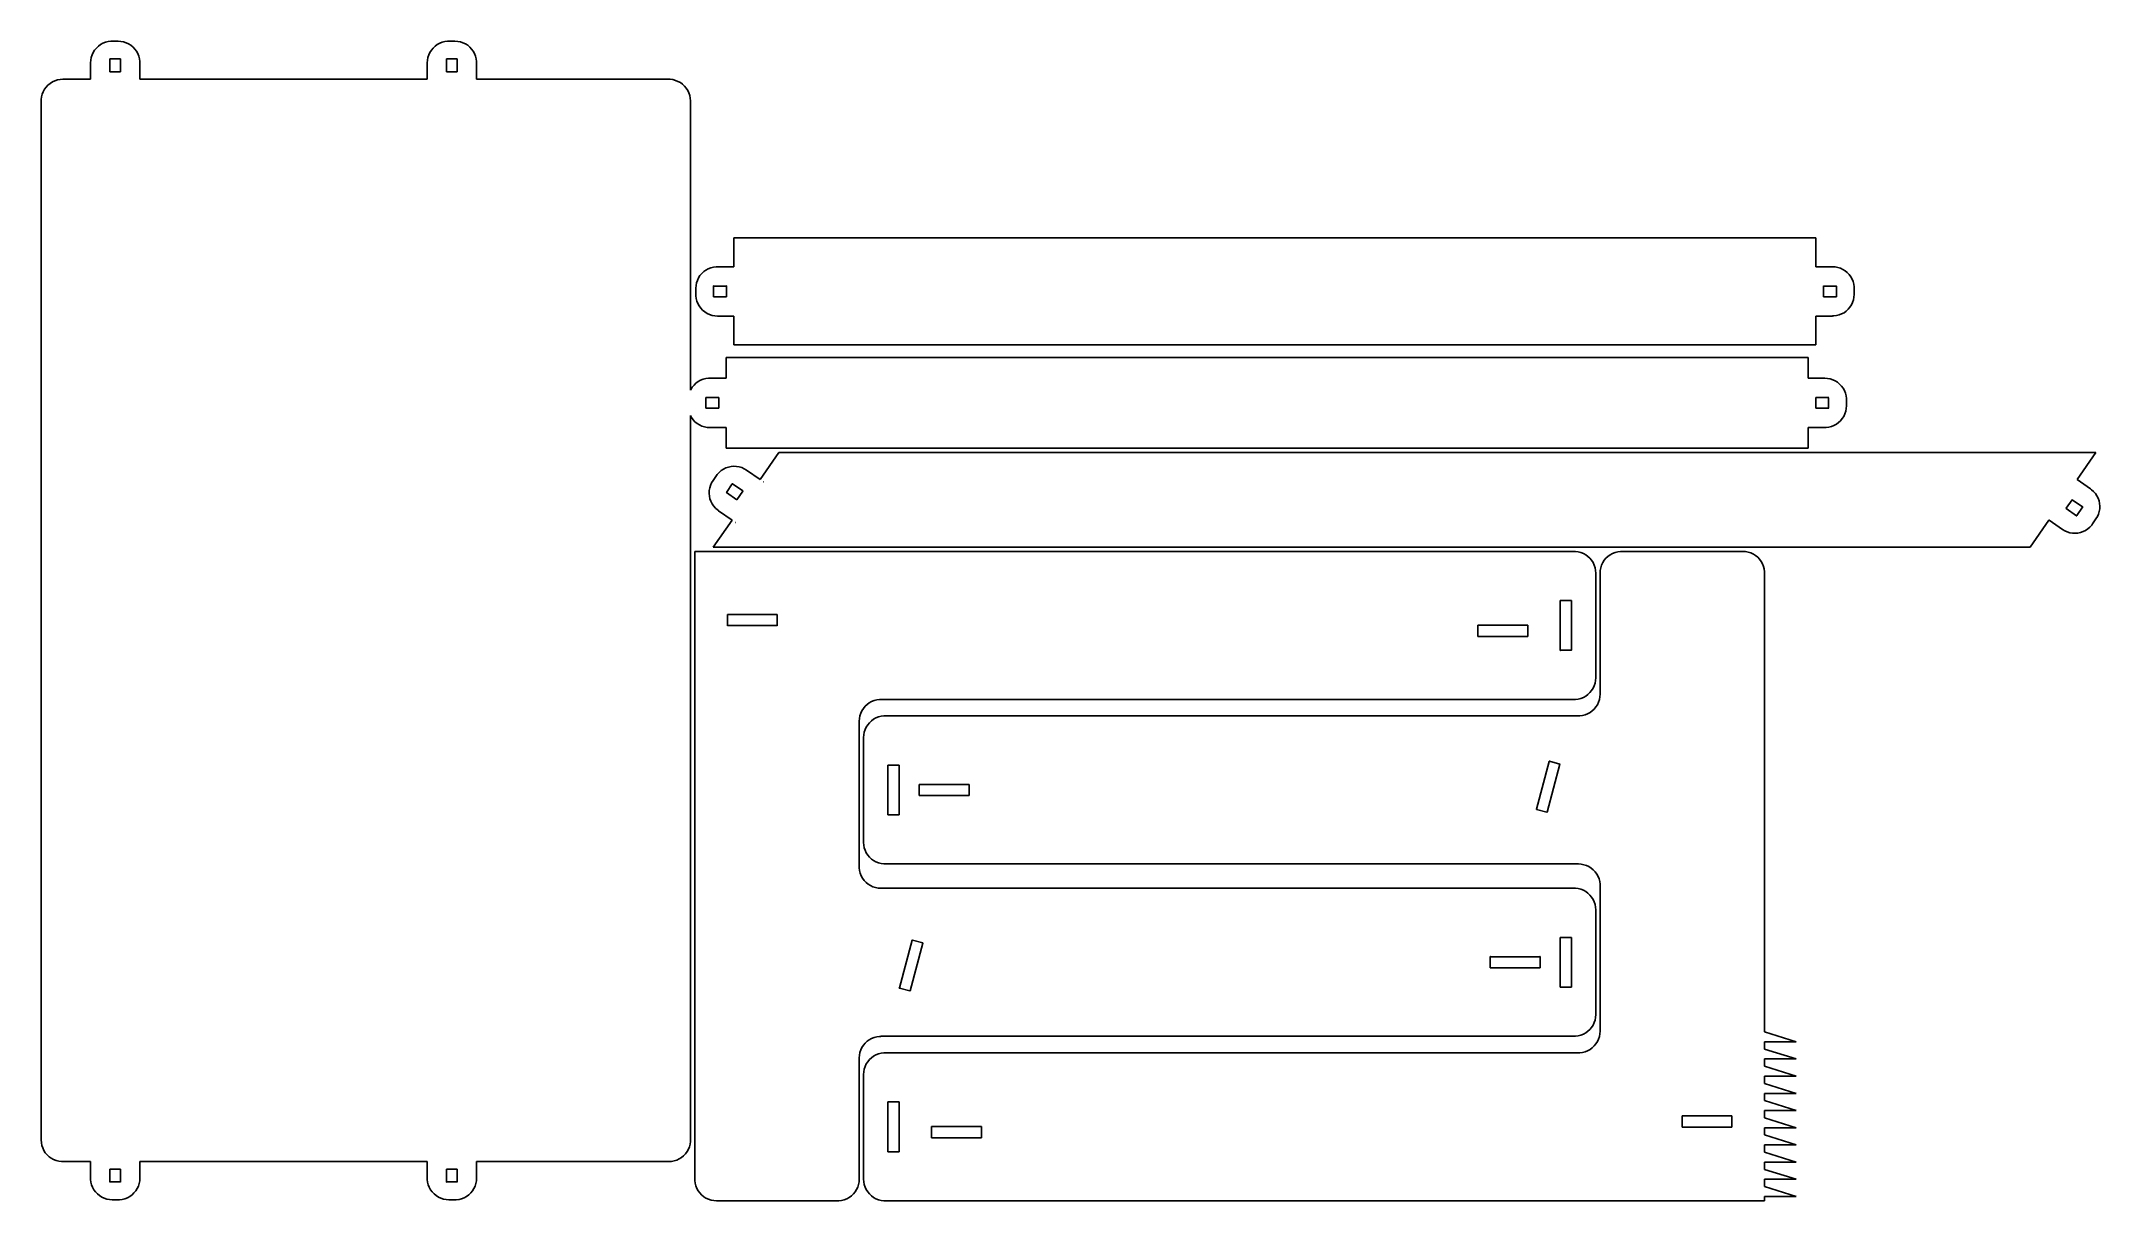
# Model space of a CAD drawing. Header units: metres. Extents: x 0 to 951, y 0 to 536.
import ezdxf

# ---------------------------------------------------------------- set-up
doc = ezdxf.new("R2010")
doc.units = ezdxf.units.M

msp = doc.modelspace()

# ---------------------------------------------------------------- linework, layer by layer
for p, q in [((26.4258, 533.405), (25.5103, 532.545)), ((27.4417, 534.143), (26.4258, 533.405)), ((28.5422, 534.748), (27.4417, 534.143)), ((29.7098, 535.211), (28.5422, 534.748)), ((30.9262, 535.523), (29.7098, 535.211)), ((32.1721, 535.68), (30.9262, 535.523)), ((32.805, 535.68), (32.1721, 535.68)), ((35.595, 535.7), (32.805, 535.7)), ((32.805, 535.7), (32.805, 535.68)), ((35.6, 535.7), (35.595, 535.7)), ((35.595, 535.7), (35.595, 535.7)), ((36.8533, 535.621), (35.6, 535.7)), ((35.6, 535.7), (35.6, 535.7)), ((38.0869, 535.386), (36.8533, 535.621)), ((39.2812, 534.998), (38.0869, 535.386)), ((40.4175, 534.463), (39.2812, 534.998)), ((41.4779, 533.79), (40.4175, 534.463)), ((42.4455, 532.99), (41.4779, 533.79)), ((43.3051, 532.074), (42.4455, 532.99)), ((182.026, 533.405), (181.11, 532.545)), ((183.042, 534.143), (182.026, 533.405)), ((184.142, 534.748), (183.042, 534.143)), ((185.31, 535.211), (184.142, 534.748)), ((186.526, 535.523), (185.31, 535.211)), ((187.772, 535.68), (186.526, 535.523)), ((188.405, 535.68), (187.772, 535.68)), ((191.195, 535.7), (188.405, 535.7)), ((188.405, 535.7), (188.405, 535.68)), ((191.2, 535.7), (191.195, 535.7)), ((191.195, 535.7), (191.195, 535.7)), ((192.453, 535.621), (191.2, 535.7)), ((191.2, 535.7), (191.2, 535.7)), ((193.687, 535.386), (192.453, 535.621)), ((194.881, 534.998), (193.687, 535.386)), ((196.018, 534.463), (194.881, 534.998)), ((197.078, 533.79), (196.018, 534.463)), ((198.045, 532.99), (197.078, 533.79)), ((198.905, 532.074), (198.045, 532.99)), ((22.8789, 526.953), (22.8, 525.7)), ((22.8, 525.7), (22.8, 525.7)), ((22.8, 525.7), (22.8003, 525.695)), ((22.8003, 525.695), (22.8, 525.695)), ((22.8, 525.695), (22.8, 518.174)), ((23.1142, 528.187), (22.8789, 526.953)), ((23.5022, 529.381), (23.1142, 528.187)), ((24.0369, 530.518), (23.5022, 529.381)), ((24.7098, 531.578), (24.0369, 530.518)), ((25.5103, 532.545), (24.7098, 531.578)), ((31.7096, 527.463), (31.71, 527.469)), ((31.71, 527.456), (31.7096, 527.463)), ((31.71, 527.469), (31.7112, 527.476)), ((31.7112, 527.45), (31.71, 527.456)), ((31.7112, 527.476), (31.7133, 527.482)), ((31.7133, 527.443), (31.7112, 527.45)), ((31.7133, 527.482), (31.7161, 527.488)), ((31.7161, 527.437), (31.7133, 527.443)), ((31.7161, 527.488), (31.7196, 527.494)), ((31.7196, 527.432), (31.7161, 527.437)), ((31.7196, 527.494), (31.7239, 527.499)), ((31.7239, 527.427), (31.7196, 527.432)), ((31.7239, 527.499), (31.725, 527.5)), ((31.725, 527.426), (31.7239, 527.427)), ((31.725, 527.5), (31.725, 527.5)), ((31.725, 527.5), (31.7251, 527.5)), ((31.725, 521.634), (31.725, 527.426)), ((31.7251, 527.5), (31.7287, 527.503)), ((31.7287, 527.503), (31.734, 527.507)), ((31.734, 527.507), (31.7398, 527.51)), ((31.7398, 527.51), (31.746, 527.513)), ((31.746, 527.513), (31.7524, 527.514)), ((31.7524, 527.514), (31.7589, 527.515)), ((31.7589, 527.515), (31.7655, 527.515)), ((31.7655, 527.515), (31.7721, 527.514)), ((31.7721, 527.514), (31.7785, 527.513)), ((31.7785, 527.513), (31.7846, 527.51)), ((31.7846, 527.51), (31.7904, 527.507)), ((31.7904, 527.507), (31.7958, 527.503)), ((31.7958, 527.503), (31.7993, 527.5)), ((31.7993, 527.5), (36.6007, 527.5)), ((36.6007, 527.5), (36.6018, 527.501)), ((36.6018, 527.501), (36.6068, 527.505)), ((36.6068, 527.505), (36.6124, 527.509)), ((36.6124, 527.509), (36.6184, 527.512)), ((36.6184, 527.512), (36.6247, 527.514)), ((36.6247, 527.514), (36.6312, 527.515)), ((36.6312, 527.515), (36.6378, 527.515)), ((36.6378, 527.515), (36.6444, 527.515)), ((36.6444, 527.515), (36.6509, 527.514)), ((36.6509, 527.514), (36.6572, 527.512)), ((36.6572, 527.512), (36.6631, 527.509)), ((36.6631, 527.509), (36.6687, 527.505)), ((36.6687, 527.505), (36.6738, 527.501)), ((36.6738, 527.501), (36.6749, 527.5)), ((36.6749, 527.5), (36.675, 527.5)), ((36.675, 527.5), (36.675, 527.5)), ((36.675, 527.5), (36.6783, 527.496)), ((36.6783, 527.429), (36.675, 527.426)), ((36.675, 527.426), (36.675, 521.634)), ((36.6783, 527.496), (36.6822, 527.491)), ((36.6822, 527.435), (36.6783, 527.429)), ((36.6822, 527.491), (36.6854, 527.485)), ((36.6854, 527.44), (36.6822, 527.435)), ((36.6854, 527.485), (36.6878, 527.479)), ((36.6878, 527.447), (36.6854, 527.44)), ((36.6878, 527.479), (36.6895, 527.473)), ((36.6895, 527.453), (36.6878, 527.447)), ((36.6895, 527.473), (36.6903, 527.466)), ((36.6903, 527.459), (36.6895, 527.453)), ((36.6903, 527.466), (36.6903, 527.459)), ((44.0433, 531.058), (43.3051, 532.074)), ((44.6483, 529.958), (44.0433, 531.058)), ((45.1106, 528.79), (44.6483, 529.958)), ((45.4229, 527.574), (45.1106, 528.79)), ((45.5803, 526.328), (45.4229, 527.574)), ((45.5803, 525.695), (45.5803, 526.328)), ((45.6, 525.695), (45.5803, 525.695)), ((45.6, 518.174), (45.6, 525.695)), ((178.479, 526.953), (178.4, 525.7)), ((178.4, 525.7), (178.4, 525.7)), ((178.4, 525.7), (178.4, 525.695)), ((178.4, 525.695), (178.4, 525.695)), ((178.4, 525.695), (178.4, 518.174)), ((178.714, 528.187), (178.479, 526.953)), ((179.102, 529.381), (178.714, 528.187)), ((179.637, 530.518), (179.102, 529.381)), ((180.31, 531.578), (179.637, 530.518)), ((181.11, 532.545), (180.31, 531.578)), ((187.31, 527.469), (187.311, 527.476)), ((187.31, 527.463), (187.31, 527.469)), ((187.31, 527.456), (187.31, 527.463)), ((187.311, 527.45), (187.31, 527.456)), ((187.311, 527.476), (187.313, 527.482)), ((187.313, 527.443), (187.311, 527.45)), ((187.313, 527.482), (187.316, 527.488)), ((187.316, 527.437), (187.313, 527.443)), ((187.316, 527.488), (187.32, 527.494)), ((187.32, 527.432), (187.316, 527.437)), ((187.32, 527.494), (187.324, 527.499)), ((187.324, 527.427), (187.32, 527.432)), ((187.324, 527.499), (187.325, 527.5)), ((187.325, 527.426), (187.324, 527.427)), ((187.325, 527.5), (187.329, 527.503)), ((187.325, 527.5), (187.325, 527.5)), ((187.325, 527.5), (187.325, 527.5)), ((187.325, 521.634), (187.325, 527.426)), ((187.329, 527.503), (187.334, 527.507)), ((187.334, 527.507), (187.34, 527.51)), ((187.34, 527.51), (187.346, 527.513)), ((187.346, 527.513), (187.352, 527.514)), ((187.352, 527.514), (187.359, 527.515)), ((187.359, 527.515), (187.366, 527.515)), ((187.366, 527.515), (187.372, 527.514)), ((187.372, 527.514), (187.378, 527.513)), ((187.378, 527.513), (187.385, 527.51)), ((187.385, 527.51), (187.39, 527.507)), ((187.39, 527.507), (187.396, 527.503)), ((187.396, 527.503), (187.399, 527.5)), ((187.399, 527.5), (192.201, 527.5)), ((192.201, 527.5), (192.202, 527.501)), ((192.202, 527.501), (192.207, 527.505)), ((192.207, 527.505), (192.212, 527.509)), ((192.212, 527.509), (192.218, 527.512)), ((192.218, 527.512), (192.225, 527.514)), ((192.225, 527.514), (192.231, 527.515)), ((192.231, 527.515), (192.238, 527.515)), ((192.238, 527.515), (192.244, 527.515)), ((192.244, 527.515), (192.251, 527.514)), ((192.251, 527.514), (192.257, 527.512)), ((192.257, 527.512), (192.263, 527.509)), ((192.263, 527.509), (192.269, 527.505)), ((192.269, 527.505), (192.274, 527.501)), ((192.274, 527.501), (192.275, 527.5)), ((192.275, 527.5), (192.275, 527.5)), ((192.275, 527.5), (192.275, 527.5)), ((192.275, 527.5), (192.278, 527.496)), ((192.278, 527.429), (192.275, 527.426)), ((192.275, 527.426), (192.275, 521.634)), ((192.278, 527.496), (192.282, 527.491)), ((192.282, 527.435), (192.278, 527.429)), ((192.282, 527.491), (192.285, 527.485)), ((192.285, 527.44), (192.282, 527.435)), ((192.285, 527.485), (192.288, 527.479)), ((192.288, 527.447), (192.285, 527.44)), ((192.288, 527.479), (192.289, 527.473)), ((192.289, 527.453), (192.288, 527.447)), ((192.289, 527.473), (192.29, 527.466)), ((192.29, 527.459), (192.289, 527.453)), ((192.29, 527.466), (192.29, 527.459)), ((199.643, 531.058), (198.905, 532.074)), ((200.248, 529.958), (199.643, 531.058)), ((200.711, 528.79), (200.248, 529.958)), ((201.023, 527.574), (200.711, 528.79)), ((201.18, 526.328), (201.023, 527.574)), ((201.18, 525.695), (201.18, 526.328)), ((201.2, 525.695), (201.18, 525.695)), ((201.2, 518.174), (201.2, 525.695)), ((2.29487, 514.474), (1.55672, 513.458)), ((3.15453, 515.39), (2.29487, 514.474)), ((4.12215, 516.19), (3.15453, 515.39)), ((5.18246, 516.863), (4.12215, 516.19)), ((6.31875, 517.398), (5.18246, 516.863)), ((7.5131, 517.786), (6.31875, 517.398)), ((8.74667, 518.021), (7.5131, 517.786)), ((10, 518.1), (8.74667, 518.021)), ((10.005, 518.1), (10, 518.1)), ((22.7257, 518.1), (10.005, 518.1)), ((10.005, 518.1), (10.005, 518.1)), ((22.7268, 518.099), (22.7257, 518.1)), ((22.7318, 518.095), (22.7268, 518.099)), ((22.7374, 518.091), (22.7318, 518.095)), ((22.7434, 518.088), (22.7374, 518.091)), ((22.7497, 518.086), (22.7434, 518.088)), ((22.7562, 518.085), (22.7497, 518.086)), ((22.7628, 518.085), (22.7562, 518.085)), ((22.7694, 518.085), (22.7628, 518.085)), ((22.7759, 518.086), (22.7694, 518.085)), ((22.7822, 518.088), (22.7759, 518.086)), ((22.7881, 518.091), (22.7822, 518.088)), ((22.7937, 518.095), (22.7881, 518.091)), ((22.7988, 518.099), (22.7937, 518.095)), ((22.7999, 518.1), (22.7988, 518.099)), ((22.8, 518.1), (22.7999, 518.1)), ((22.8, 518.174), (22.8033, 518.171)), ((22.8033, 518.104), (22.8, 518.1)), ((22.8, 518.1), (22.8, 518.1)), ((22.8033, 518.171), (22.8072, 518.165)), ((22.8072, 518.109), (22.8033, 518.104)), ((22.8072, 518.165), (22.8104, 518.16)), ((22.8104, 518.115), (22.8072, 518.109)), ((22.8104, 518.16), (22.8128, 518.153)), ((22.8128, 518.121), (22.8104, 518.115)), ((22.8128, 518.153), (22.8145, 518.147)), ((22.8145, 518.127), (22.8128, 518.121)), ((22.8145, 518.147), (22.8153, 518.141)), ((22.8153, 518.134), (22.8145, 518.127)), ((22.8153, 518.141), (22.8153, 518.134)), ((31.7097, 521.601), (31.7105, 521.607)), ((31.7097, 521.594), (31.7097, 521.601)), ((31.7105, 521.587), (31.7097, 521.594)), ((31.7105, 521.607), (31.7122, 521.613)), ((31.7122, 521.581), (31.7105, 521.587)), ((31.7122, 521.613), (31.7146, 521.62)), ((31.7146, 521.575), (31.7122, 521.581)), ((31.7146, 521.62), (31.7178, 521.625)), ((31.7178, 521.569), (31.7146, 521.575)), ((31.7178, 521.625), (31.7217, 521.631)), ((31.7217, 521.564), (31.7178, 521.569)), ((31.7217, 521.631), (31.725, 521.634)), ((31.725, 521.56), (31.7217, 521.564)), ((31.7251, 521.56), (31.725, 521.56)), ((31.725, 521.56), (31.725, 521.56)), ((31.7262, 521.559), (31.7251, 521.56)), ((31.7313, 521.555), (31.7262, 521.559)), ((31.7369, 521.551), (31.7313, 521.555)), ((31.7428, 521.548), (31.7369, 521.551)), ((31.7491, 521.546), (31.7428, 521.548)), ((31.7556, 521.545), (31.7491, 521.546)), ((31.7622, 521.545), (31.7556, 521.545)), ((31.7688, 521.545), (31.7622, 521.545)), ((31.7753, 521.546), (31.7688, 521.545)), ((31.7816, 521.548), (31.7753, 521.546)), ((31.7876, 521.551), (31.7816, 521.548)), ((31.7932, 521.555), (31.7876, 521.551)), ((31.7982, 521.559), (31.7932, 521.555)), ((31.7993, 521.56), (31.7982, 521.559)), ((36.6007, 521.56), (31.7993, 521.56)), ((36.6042, 521.557), (36.6007, 521.56)), ((36.6096, 521.553), (36.6042, 521.557)), ((36.6154, 521.55), (36.6096, 521.553)), ((36.6215, 521.547), (36.6154, 521.55)), ((36.6279, 521.546), (36.6215, 521.547)), ((36.6345, 521.545), (36.6279, 521.546)), ((36.6411, 521.545), (36.6345, 521.545)), ((36.6476, 521.546), (36.6411, 521.545)), ((36.654, 521.547), (36.6476, 521.546)), ((36.6602, 521.55), (36.654, 521.547)), ((36.666, 521.553), (36.6602, 521.55)), ((36.6713, 521.557), (36.666, 521.553)), ((36.6749, 521.56), (36.6713, 521.557)), ((36.675, 521.56), (36.6749, 521.56)), ((36.675, 521.634), (36.6762, 521.633)), ((36.6762, 521.561), (36.675, 521.56)), ((36.675, 521.56), (36.675, 521.56)), ((36.6762, 521.633), (36.6804, 521.628)), ((36.6804, 521.566), (36.6762, 521.561)), ((36.6804, 521.628), (36.6839, 521.623)), ((36.6839, 521.572), (36.6804, 521.566)), ((36.6839, 521.623), (36.6867, 521.617)), ((36.6867, 521.578), (36.6839, 521.572)), ((36.6867, 521.617), (36.6888, 521.61)), ((36.6888, 521.584), (36.6867, 521.578)), ((36.6888, 521.61), (36.69, 521.604)), ((36.69, 521.591), (36.6888, 521.584)), ((36.69, 521.604), (36.6904, 521.597)), ((36.6904, 521.597), (36.69, 521.591)), ((45.5846, 518.137), (45.585, 518.144)), ((45.585, 518.131), (45.5846, 518.137)), ((45.585, 518.144), (45.5862, 518.15)), ((45.5862, 518.124), (45.585, 518.131)), ((45.5862, 518.15), (45.5883, 518.157)), ((45.5883, 518.118), (45.5862, 518.124)), ((45.5883, 518.157), (45.5911, 518.163)), ((45.5911, 518.112), (45.5883, 518.118)), ((45.5911, 518.163), (45.5946, 518.168)), ((45.5946, 518.106), (45.5911, 518.112)), ((45.5946, 518.168), (45.5989, 518.173)), ((45.5989, 518.101), (45.5946, 518.106)), ((45.5989, 518.173), (45.6, 518.174)), ((45.6, 518.1), (45.5989, 518.101)), ((45.6001, 518.1), (45.6, 518.1)), ((45.6, 518.1), (45.6, 518.1)), ((45.6037, 518.097), (45.6001, 518.1)), ((45.609, 518.093), (45.6037, 518.097)), ((45.6148, 518.09), (45.609, 518.093)), ((45.621, 518.087), (45.6148, 518.09)), ((45.6274, 518.086), (45.621, 518.087)), ((45.6339, 518.085), (45.6274, 518.086)), ((45.6405, 518.085), (45.6339, 518.085)), ((45.6471, 518.086), (45.6405, 518.085)), ((45.6535, 518.087), (45.6471, 518.086)), ((45.6596, 518.09), (45.6535, 518.087)), ((45.6654, 518.093), (45.6596, 518.09)), ((45.6708, 518.097), (45.6654, 518.093)), ((45.6743, 518.1), (45.6708, 518.097)), ((178.326, 518.1), (45.6743, 518.1)), ((178.327, 518.099), (178.326, 518.1)), ((178.332, 518.095), (178.327, 518.099)), ((178.337, 518.091), (178.332, 518.095)), ((178.343, 518.088), (178.337, 518.091)), ((178.35, 518.086), (178.343, 518.088)), ((178.356, 518.085), (178.35, 518.086)), ((178.363, 518.085), (178.356, 518.085)), ((178.369, 518.085), (178.363, 518.085)), ((178.376, 518.086), (178.369, 518.085)), ((178.382, 518.088), (178.376, 518.086)), ((178.388, 518.091), (178.382, 518.088)), ((178.394, 518.095), (178.388, 518.091)), ((178.399, 518.099), (178.394, 518.095)), ((178.4, 518.1), (178.399, 518.099)), ((178.4, 518.174), (178.403, 518.171)), ((178.403, 518.104), (178.4, 518.1)), ((178.4, 518.1), (178.4, 518.1)), ((178.4, 518.1), (178.4, 518.1)), ((178.403, 518.171), (178.407, 518.165)), ((178.407, 518.109), (178.403, 518.104)), ((178.407, 518.165), (178.41, 518.16)), ((178.41, 518.115), (178.407, 518.109)), ((178.41, 518.16), (178.413, 518.153)), ((178.413, 518.121), (178.41, 518.115)), ((178.413, 518.153), (178.414, 518.147)), ((178.414, 518.127), (178.413, 518.121)), ((178.414, 518.147), (178.415, 518.141)), ((178.415, 518.134), (178.414, 518.127)), ((178.415, 518.141), (178.415, 518.134)), ((187.31, 521.601), (187.311, 521.607)), ((187.31, 521.594), (187.31, 521.601)), ((187.311, 521.587), (187.31, 521.594)), ((187.311, 521.607), (187.312, 521.613)), ((187.312, 521.581), (187.311, 521.587)), ((187.312, 521.613), (187.315, 521.62)), ((187.315, 521.575), (187.312, 521.581)), ((187.315, 521.62), (187.318, 521.625)), ((187.318, 521.569), (187.315, 521.575)), ((187.318, 521.625), (187.322, 521.631)), ((187.322, 521.564), (187.318, 521.569)), ((187.322, 521.631), (187.325, 521.634)), ((187.325, 521.56), (187.322, 521.564)), ((187.326, 521.559), (187.325, 521.56)), ((187.325, 521.56), (187.325, 521.56)), ((187.325, 521.56), (187.325, 521.56)), ((187.331, 521.555), (187.326, 521.559)), ((187.337, 521.551), (187.331, 521.555)), ((187.343, 521.548), (187.337, 521.551)), ((187.349, 521.546), (187.343, 521.548)), ((187.356, 521.545), (187.349, 521.546)), ((187.362, 521.545), (187.356, 521.545)), ((187.369, 521.545), (187.362, 521.545)), ((187.375, 521.546), (187.369, 521.545)), ((187.382, 521.548), (187.375, 521.546)), ((187.388, 521.551), (187.382, 521.548)), ((187.393, 521.555), (187.388, 521.551)), ((187.398, 521.559), (187.393, 521.555)), ((187.399, 521.56), (187.398, 521.559)), ((192.201, 521.56), (187.399, 521.56)), ((192.204, 521.557), (192.201, 521.56)), ((192.21, 521.553), (192.204, 521.557)), ((192.215, 521.55), (192.21, 521.553)), ((192.222, 521.547), (192.215, 521.55)), ((192.228, 521.546), (192.222, 521.547)), ((192.234, 521.545), (192.228, 521.546)), ((192.241, 521.545), (192.234, 521.545)), ((192.248, 521.546), (192.241, 521.545)), ((192.254, 521.547), (192.248, 521.546)), ((192.26, 521.55), (192.254, 521.547)), ((192.266, 521.553), (192.26, 521.55)), ((192.271, 521.557), (192.266, 521.553)), ((192.275, 521.56), (192.271, 521.557)), ((192.275, 521.634), (192.276, 521.633)), ((192.276, 521.561), (192.275, 521.56)), ((192.275, 521.56), (192.275, 521.56)), ((192.275, 521.56), (192.275, 521.56)), ((192.276, 521.633), (192.28, 521.628)), ((192.28, 521.566), (192.276, 521.561)), ((192.28, 521.628), (192.284, 521.623)), ((192.284, 521.572), (192.28, 521.566)), ((192.284, 521.623), (192.287, 521.617)), ((192.287, 521.578), (192.284, 521.572)), ((192.287, 521.617), (192.289, 521.61)), ((192.289, 521.584), (192.287, 521.578)), ((192.289, 521.61), (192.29, 521.604)), ((192.29, 521.591), (192.289, 521.584)), ((192.29, 521.604), (192.29, 521.597)), ((192.29, 521.597), (192.29, 521.591)), ((201.185, 518.144), (201.186, 518.15)), ((201.185, 518.137), (201.185, 518.144)), ((201.185, 518.131), (201.185, 518.137)), ((201.186, 518.124), (201.185, 518.131)), ((201.186, 518.15), (201.188, 518.157)), ((201.188, 518.118), (201.186, 518.124)), ((201.188, 518.157), (201.191, 518.163)), ((201.191, 518.112), (201.188, 518.118)), ((201.191, 518.163), (201.195, 518.168)), ((201.195, 518.106), (201.191, 518.112)), ((201.195, 518.168), (201.199, 518.173)), ((201.199, 518.101), (201.195, 518.106)), ((201.199, 518.173), (201.2, 518.174)), ((201.2, 518.1), (201.199, 518.101)), ((201.204, 518.097), (201.2, 518.1)), ((201.2, 518.1), (201.2, 518.1)), ((201.2, 518.1), (201.2, 518.1)), ((201.209, 518.093), (201.204, 518.097)), ((201.215, 518.09), (201.209, 518.093)), ((201.221, 518.087), (201.215, 518.09)), ((201.227, 518.086), (201.221, 518.087)), ((201.234, 518.085), (201.227, 518.086)), ((201.241, 518.085), (201.234, 518.085)), ((201.247, 518.086), (201.241, 518.085)), ((201.253, 518.087), (201.247, 518.086)), ((201.26, 518.09), (201.253, 518.087)), ((201.265, 518.093), (201.26, 518.09)), ((201.271, 518.097), (201.265, 518.093)), ((201.274, 518.1), (201.271, 518.097)), ((289.995, 518.1), (201.274, 518.1)), ((289.995, 518.08), (289.995, 518.1)), ((290.628, 518.08), (289.995, 518.08)), ((291.874, 517.923), (290.628, 518.08)), ((293.09, 517.611), (291.874, 517.923)), ((294.258, 517.148), (293.09, 517.611)), ((295.358, 516.543), (294.258, 517.148)), ((296.374, 515.805), (295.358, 516.543)), ((297.29, 514.945), (296.374, 515.805)), ((298.09, 513.978), (297.29, 514.945)), ((298.763, 512.918), (298.09, 513.978)), ((0.01973, 508.095), (0, 508.095)), ((0, 508.095), (0, 28.105)), ((0.17713, 509.974), (0.01973, 508.728)), ((0.01973, 508.728), (0.01973, 508.095)), ((0.48944, 511.19), (0.17713, 509.974)), ((0.95173, 512.358), (0.48944, 511.19)), ((1.55672, 513.458), (0.95173, 512.358)), ((299.298, 511.781), (298.763, 512.918)), ((299.686, 510.587), (299.298, 511.781)), ((299.921, 509.353), (299.686, 510.587)), ((300, 508.1), (299.921, 509.353)), ((300, 508.095), (300, 508.1)), ((300, 374.434), (300, 508.095)), ((300, 508.095), (300, 508.095)), ((820.1, 444.828), (320.1, 444.828)), ((320.1, 444.828), (320.1, 431.603)), ((820.1, 431.603), (820.1, 444.828)), ((305.21, 428.374), (304.41, 427.406)), ((306.126, 429.233), (305.21, 428.374)), ((307.142, 429.972), (306.126, 429.233)), ((308.242, 430.577), (307.142, 429.972)), ((309.41, 431.039), (308.242, 430.577)), ((310.626, 431.351), (309.41, 431.039)), ((311.872, 431.509), (310.626, 431.351)), ((312.505, 431.509), (311.872, 431.509)), ((320.026, 431.528), (312.505, 431.528)), ((312.505, 431.528), (312.505, 431.509)), ((320.027, 431.527), (320.026, 431.528)), ((320.032, 431.523), (320.027, 431.527)), ((320.037, 431.519), (320.032, 431.523)), ((320.043, 431.517), (320.037, 431.519)), ((320.05, 431.515), (320.043, 431.517)), ((320.056, 431.513), (320.05, 431.515)), ((320.063, 431.513), (320.056, 431.513)), ((320.069, 431.513), (320.063, 431.513)), ((320.076, 431.515), (320.069, 431.513)), ((320.082, 431.517), (320.076, 431.515)), ((320.088, 431.519), (320.082, 431.517)), ((320.094, 431.523), (320.088, 431.519)), ((320.099, 431.527), (320.094, 431.523)), ((320.1, 431.528), (320.099, 431.527)), ((320.1, 431.603), (320.103, 431.599)), ((320.103, 431.532), (320.1, 431.528)), ((320.1, 431.528), (320.1, 431.528)), ((320.1, 431.528), (320.1, 431.528)), ((320.103, 431.599), (320.107, 431.594)), ((320.107, 431.537), (320.103, 431.532)), ((320.107, 431.594), (320.11, 431.588)), ((320.11, 431.543), (320.107, 431.537)), ((320.11, 431.588), (320.113, 431.582)), ((320.113, 431.549), (320.11, 431.543)), ((320.113, 431.582), (320.114, 431.575)), ((320.114, 431.556), (320.113, 431.549)), ((320.114, 431.575), (320.115, 431.569)), ((320.115, 431.562), (320.114, 431.556)), ((320.115, 431.569), (320.115, 431.562)), ((820.085, 431.572), (820.086, 431.579)), ((820.085, 431.566), (820.085, 431.572)), ((820.085, 431.559), (820.085, 431.566)), ((820.086, 431.552), (820.085, 431.559)), ((820.086, 431.579), (820.088, 431.585)), ((820.088, 431.546), (820.086, 431.552)), ((820.088, 431.585), (820.091, 431.591)), ((820.091, 431.54), (820.088, 431.546)), ((820.091, 431.591), (820.095, 431.596)), ((820.095, 431.535), (820.091, 431.54)), ((820.095, 431.596), (820.099, 431.602)), ((820.099, 431.53), (820.095, 431.535)), ((820.099, 431.602), (820.1, 431.603)), ((820.1, 431.528), (820.099, 431.53)), ((820.104, 431.525), (820.1, 431.528)), ((820.1, 431.528), (820.1, 431.528)), ((820.1, 431.528), (820.1, 431.528)), ((820.109, 431.521), (820.104, 431.525)), ((820.115, 431.518), (820.109, 431.521)), ((820.121, 431.515), (820.115, 431.518)), ((820.127, 431.514), (820.121, 431.515)), ((820.134, 431.513), (820.127, 431.514)), ((820.141, 431.513), (820.134, 431.513)), ((820.147, 431.514), (820.141, 431.513)), ((820.153, 431.515), (820.147, 431.514)), ((820.16, 431.518), (820.153, 431.515)), ((820.165, 431.521), (820.16, 431.518)), ((820.171, 431.525), (820.165, 431.521)), ((820.174, 431.528), (820.171, 431.525)), ((827.695, 431.528), (820.174, 431.528)), ((827.7, 431.528), (827.695, 431.528)), ((827.695, 431.528), (827.695, 431.528)), ((828.953, 431.449), (827.7, 431.528)), ((827.7, 431.528), (827.7, 431.528)), ((830.187, 431.214), (828.953, 431.449)), ((831.381, 430.826), (830.187, 431.214)), ((832.518, 430.291), (831.381, 430.826)), ((833.578, 429.619), (832.518, 430.291)), ((834.545, 428.818), (833.578, 429.619)), ((835.405, 427.903), (834.545, 428.818)), ((302.579, 422.782), (302.5, 421.528)), ((302.5, 421.528), (302.5, 421.528)), ((302.5, 421.528), (302.5, 421.523)), ((302.5, 421.523), (302.5, 421.523)), ((302.5, 421.523), (302.5, 418.733)), ((302.5, 418.733), (302.52, 418.733)), ((302.52, 418.733), (302.52, 418.1)), ((302.814, 424.015), (302.579, 422.782)), ((303.202, 425.21), (302.814, 424.015)), ((303.737, 426.346), (303.202, 425.21)), ((304.41, 427.406), (303.737, 426.346)), ((310.685, 422.573), (310.686, 422.579)), ((310.685, 422.566), (310.685, 422.573)), ((310.685, 422.56), (310.685, 422.566)), ((310.686, 422.553), (310.685, 422.56)), ((310.686, 422.579), (310.688, 422.585)), ((310.688, 422.547), (310.686, 422.553)), ((310.688, 422.585), (310.691, 422.591)), ((310.691, 422.541), (310.688, 422.547)), ((310.691, 422.591), (310.695, 422.597)), ((310.695, 422.535), (310.691, 422.541)), ((310.695, 422.597), (310.699, 422.602)), ((310.699, 422.53), (310.695, 422.535)), ((310.699, 422.602), (310.7, 422.603)), ((310.7, 422.529), (310.699, 422.53)), ((310.7, 422.603), (310.704, 422.607)), ((310.7, 422.603), (310.7, 422.603)), ((310.7, 422.603), (310.7, 422.603)), ((310.7, 417.728), (310.7, 422.529)), ((310.704, 422.607), (310.709, 422.611)), ((310.709, 422.611), (310.715, 422.614)), ((310.715, 422.614), (310.721, 422.616)), ((310.721, 422.616), (310.727, 422.618)), ((310.727, 422.618), (310.734, 422.619)), ((310.734, 422.619), (310.741, 422.619)), ((310.741, 422.619), (310.747, 422.618)), ((310.747, 422.618), (310.753, 422.616)), ((310.753, 422.616), (310.76, 422.614)), ((310.76, 422.614), (310.765, 422.611)), ((310.765, 422.611), (310.771, 422.607)), ((310.771, 422.607), (310.774, 422.603)), ((310.774, 422.603), (316.566, 422.603)), ((316.566, 422.603), (316.567, 422.604)), ((316.567, 422.604), (316.572, 422.609)), ((316.572, 422.609), (316.577, 422.612)), ((316.577, 422.612), (316.583, 422.615)), ((316.583, 422.615), (316.59, 422.617)), ((316.59, 422.617), (316.596, 422.618)), ((316.596, 422.618), (316.603, 422.619)), ((316.603, 422.619), (316.609, 422.618)), ((316.609, 422.618), (316.616, 422.617)), ((316.616, 422.617), (316.622, 422.615)), ((316.622, 422.615), (316.628, 422.612)), ((316.628, 422.612), (316.634, 422.609)), ((316.634, 422.609), (316.639, 422.604)), ((316.639, 422.604), (316.64, 422.603)), ((316.64, 422.603), (316.64, 422.603)), ((316.64, 422.603), (316.64, 422.603)), ((316.64, 422.603), (316.643, 422.6)), ((316.643, 422.533), (316.64, 422.529)), ((316.64, 422.529), (316.64, 417.728)), ((316.643, 422.6), (316.647, 422.594)), ((316.647, 422.538), (316.643, 422.533)), ((316.647, 422.594), (316.65, 422.589)), ((316.65, 422.544), (316.647, 422.538)), ((316.65, 422.589), (316.653, 422.582)), ((316.653, 422.55), (316.65, 422.544)), ((316.653, 422.582), (316.654, 422.576)), ((316.654, 422.556), (316.653, 422.55)), ((316.654, 422.576), (316.655, 422.569)), ((316.655, 422.563), (316.654, 422.556)), ((316.655, 422.569), (316.655, 422.563)), ((823.545, 422.573), (823.546, 422.579)), ((823.545, 422.566), (823.545, 422.573)), ((823.545, 422.56), (823.545, 422.566)), ((823.546, 422.553), (823.545, 422.56)), ((823.546, 422.579), (823.548, 422.585)), ((823.548, 422.547), (823.546, 422.553)), ((823.548, 422.585), (823.551, 422.591)), ((823.551, 422.541), (823.548, 422.547)), ((823.551, 422.591), (823.555, 422.597)), ((823.555, 422.535), (823.551, 422.541)), ((823.555, 422.597), (823.559, 422.602)), ((823.559, 422.53), (823.555, 422.535)), ((823.559, 422.602), (823.56, 422.603)), ((823.56, 422.529), (823.559, 422.53)), ((823.56, 422.603), (823.564, 422.607)), ((823.56, 422.603), (823.56, 422.603)), ((823.56, 422.603), (823.56, 422.603)), ((823.56, 417.728), (823.56, 422.529)), ((823.564, 422.607), (823.569, 422.611)), ((823.569, 422.611), (823.575, 422.614)), ((823.575, 422.614), (823.581, 422.616)), ((823.581, 422.616), (823.587, 422.618)), ((823.587, 422.618), (823.594, 422.619)), ((823.594, 422.619), (823.601, 422.619)), ((823.601, 422.619), (823.607, 422.618)), ((823.607, 422.618), (823.613, 422.616)), ((823.613, 422.616), (823.62, 422.614)), ((823.62, 422.614), (823.625, 422.611)), ((823.625, 422.611), (823.631, 422.607)), ((823.631, 422.607), (823.634, 422.603)), ((823.634, 422.603), (829.426, 422.603)), ((829.426, 422.603), (829.427, 422.604)), ((829.427, 422.604), (829.432, 422.609)), ((829.432, 422.609), (829.437, 422.612)), ((829.437, 422.612), (829.443, 422.615)), ((829.443, 422.615), (829.45, 422.617)), ((829.45, 422.617), (829.456, 422.618)), ((829.456, 422.618), (829.463, 422.619)), ((829.463, 422.619), (829.469, 422.618)), ((829.469, 422.618), (829.476, 422.617)), ((829.476, 422.617), (829.482, 422.615)), ((829.482, 422.615), (829.488, 422.612)), ((829.488, 422.612), (829.494, 422.609)), ((829.494, 422.609), (829.499, 422.604)), ((829.499, 422.604), (829.5, 422.603)), ((829.5, 422.603), (829.5, 422.603)), ((829.5, 422.603), (829.5, 422.603)), ((829.5, 422.603), (829.503, 422.6)), ((829.503, 422.533), (829.5, 422.529)), ((829.5, 422.529), (829.5, 417.728)), ((829.503, 422.6), (829.507, 422.594)), ((829.507, 422.538), (829.503, 422.533)), ((829.507, 422.594), (829.51, 422.589)), ((829.51, 422.544), (829.507, 422.538)), ((829.51, 422.589), (829.513, 422.582)), ((829.513, 422.55), (829.51, 422.544)), ((829.513, 422.582), (829.514, 422.576)), ((829.514, 422.556), (829.513, 422.55)), ((829.514, 422.576), (829.515, 422.569)), ((829.515, 422.563), (829.514, 422.556)), ((829.515, 422.569), (829.515, 422.563)), ((836.143, 426.887), (835.405, 427.903)), ((836.748, 425.786), (836.143, 426.887)), ((837.211, 424.619), (836.748, 425.786)), ((837.523, 423.402), (837.211, 424.619)), ((837.68, 422.156), (837.523, 423.402)), ((837.621, 417.475), (837.7, 418.728)), ((837.68, 421.523), (837.68, 422.156)), ((837.7, 421.523), (837.68, 421.523)), ((837.7, 418.733), (837.7, 421.523)), ((837.7, 418.728), (837.7, 418.733)), ((837.7, 418.733), (837.7, 418.733)), ((837.7, 418.728), (837.7, 418.728)), ((302.52, 418.1), (302.677, 416.855)), ((302.677, 416.855), (302.989, 415.638)), ((302.989, 415.638), (303.452, 414.471)), ((303.452, 414.471), (304.057, 413.37)), ((304.057, 413.37), (304.795, 412.354)), ((304.795, 412.354), (305.655, 411.439)), ((305.655, 411.439), (306.622, 410.638)), ((306.622, 410.638), (307.682, 409.965)), ((307.682, 409.965), (308.819, 409.431)), ((308.819, 409.431), (310.013, 409.043)), ((310.013, 409.043), (311.247, 408.807)), ((310.685, 417.694), (310.686, 417.7)), ((310.685, 417.687), (310.685, 417.694)), ((310.686, 417.681), (310.685, 417.687)), ((310.686, 417.7), (310.687, 417.707)), ((310.687, 417.674), (310.686, 417.681)), ((310.687, 417.707), (310.69, 417.713)), ((310.69, 417.668), (310.687, 417.674)), ((310.69, 417.713), (310.693, 417.719)), ((310.693, 417.662), (310.69, 417.668)), ((310.693, 417.719), (310.697, 417.724)), ((310.697, 417.657), (310.693, 417.662)), ((310.697, 417.724), (310.7, 417.728)), ((310.7, 417.653), (310.697, 417.657)), ((310.701, 417.652), (310.7, 417.653)), ((310.7, 417.653), (310.7, 417.653)), ((310.7, 417.653), (310.7, 417.653)), ((310.706, 417.648), (310.701, 417.652)), ((310.712, 417.644), (310.706, 417.648)), ((310.718, 417.642), (310.712, 417.644)), ((310.724, 417.64), (310.718, 417.642)), ((310.731, 417.638), (310.724, 417.64)), ((310.737, 417.638), (310.731, 417.638)), ((310.744, 417.638), (310.737, 417.638)), ((310.75, 417.64), (310.744, 417.638)), ((310.757, 417.642), (310.75, 417.64)), ((310.763, 417.644), (310.757, 417.642)), ((310.768, 417.648), (310.763, 417.644)), ((310.773, 417.652), (310.768, 417.648)), ((310.774, 417.653), (310.773, 417.652)), ((316.566, 417.653), (310.774, 417.653)), ((316.569, 417.65), (316.566, 417.653)), ((316.575, 417.646), (316.569, 417.65)), ((316.58, 417.643), (316.575, 417.646)), ((316.587, 417.641), (316.58, 417.643)), ((316.593, 417.639), (316.587, 417.641)), ((316.599, 417.638), (316.593, 417.639)), ((316.606, 417.638), (316.599, 417.638)), ((316.613, 417.639), (316.606, 417.638)), ((316.619, 417.641), (316.613, 417.639)), ((316.625, 417.643), (316.619, 417.641)), ((316.631, 417.646), (316.625, 417.643)), ((316.636, 417.65), (316.631, 417.646)), ((316.64, 417.653), (316.636, 417.65)), ((316.64, 417.728), (316.641, 417.727)), ((316.641, 417.655), (316.64, 417.653)), ((316.64, 417.653), (316.64, 417.653)), ((316.64, 417.653), (316.64, 417.653)), ((316.641, 417.727), (316.645, 417.721)), ((316.645, 417.66), (316.641, 417.655)), ((316.645, 417.721), (316.649, 417.716)), ((316.649, 417.665), (316.645, 417.66)), ((316.649, 417.716), (316.652, 417.71)), ((316.652, 417.671), (316.649, 417.665)), ((316.652, 417.71), (316.654, 417.704)), ((316.654, 417.677), (316.652, 417.671)), ((316.654, 417.704), (316.655, 417.697)), ((316.655, 417.684), (316.654, 417.677)), ((316.655, 417.697), (316.655, 417.691)), ((316.655, 417.691), (316.655, 417.684)), ((823.545, 417.694), (823.546, 417.7)), ((823.545, 417.687), (823.545, 417.694)), ((823.546, 417.681), (823.545, 417.687)), ((823.546, 417.7), (823.547, 417.707)), ((823.547, 417.674), (823.546, 417.681)), ((823.547, 417.707), (823.55, 417.713)), ((823.55, 417.668), (823.547, 417.674)), ((823.55, 417.713), (823.553, 417.719)), ((823.553, 417.662), (823.55, 417.668)), ((823.553, 417.719), (823.557, 417.724)), ((823.557, 417.657), (823.553, 417.662)), ((823.557, 417.724), (823.56, 417.728)), ((823.56, 417.653), (823.557, 417.657)), ((823.561, 417.652), (823.56, 417.653)), ((823.56, 417.653), (823.56, 417.653)), ((823.56, 417.653), (823.56, 417.653)), ((823.566, 417.648), (823.561, 417.652)), ((823.572, 417.644), (823.566, 417.648)), ((823.578, 417.642), (823.572, 417.644)), ((823.584, 417.64), (823.578, 417.642)), ((823.591, 417.638), (823.584, 417.64)), ((823.597, 417.638), (823.591, 417.638)), ((823.604, 417.638), (823.597, 417.638)), ((823.61, 417.64), (823.604, 417.638)), ((823.617, 417.642), (823.61, 417.64)), ((823.623, 417.644), (823.617, 417.642)), ((823.628, 417.648), (823.623, 417.644)), ((823.633, 417.652), (823.628, 417.648)), ((823.634, 417.653), (823.633, 417.652)), ((829.426, 417.653), (823.634, 417.653)), ((829.429, 417.65), (829.426, 417.653)), ((829.435, 417.646), (829.429, 417.65)), ((829.44, 417.643), (829.435, 417.646)), ((829.447, 417.64), (829.44, 417.643)), ((829.453, 417.639), (829.447, 417.64)), ((829.459, 417.638), (829.453, 417.639)), ((829.466, 417.638), (829.459, 417.638)), ((829.473, 417.639), (829.466, 417.638)), ((829.479, 417.64), (829.473, 417.639)), ((829.485, 417.643), (829.479, 417.64)), ((829.491, 417.646), (829.485, 417.643)), ((829.496, 417.65), (829.491, 417.646)), ((829.5, 417.653), (829.496, 417.65)), ((829.5, 417.728), (829.501, 417.727)), ((829.501, 417.655), (829.5, 417.653)), ((829.5, 417.653), (829.5, 417.653)), ((829.5, 417.653), (829.5, 417.653)), ((829.501, 417.727), (829.505, 417.721)), ((829.505, 417.66), (829.501, 417.655)), ((829.505, 417.721), (829.509, 417.716)), ((829.509, 417.665), (829.505, 417.66)), ((829.509, 417.716), (829.512, 417.71)), ((829.512, 417.671), (829.509, 417.665)), ((829.512, 417.71), (829.514, 417.704)), ((829.514, 417.677), (829.512, 417.671)), ((829.514, 417.704), (829.515, 417.697)), ((829.515, 417.684), (829.514, 417.677)), ((829.515, 417.697), (829.515, 417.691)), ((829.515, 417.691), (829.515, 417.684)), ((829.574, 408.905), (830.79, 409.218)), ((830.79, 409.218), (831.958, 409.68)), ((831.958, 409.68), (833.058, 410.285)), ((833.058, 410.285), (834.074, 411.023)), ((834.074, 411.023), (834.99, 411.883)), ((834.99, 411.883), (835.79, 412.85)), ((835.79, 412.85), (836.463, 413.911)), ((836.463, 413.911), (836.998, 415.047)), ((836.998, 415.047), (837.386, 416.241)), ((837.386, 416.241), (837.621, 417.475)), ((311.247, 408.807), (312.5, 408.728)), ((312.5, 408.728), (312.505, 408.729)), ((312.5, 408.728), (312.5, 408.728)), ((312.505, 408.729), (312.505, 408.728)), ((312.505, 408.728), (320.026, 408.728)), ((320.026, 408.728), (320.029, 408.732)), ((320.029, 408.732), (320.035, 408.736)), ((320.035, 408.736), (320.04, 408.739)), ((320.04, 408.739), (320.047, 408.741)), ((320.047, 408.741), (320.053, 408.743)), ((320.053, 408.743), (320.059, 408.744)), ((320.059, 408.744), (320.066, 408.744)), ((320.066, 408.744), (320.073, 408.743)), ((320.073, 408.743), (320.079, 408.741)), ((320.079, 408.741), (320.085, 408.739)), ((320.085, 408.739), (320.091, 408.736)), ((320.091, 408.736), (320.096, 408.732)), ((320.096, 408.732), (320.1, 408.728)), ((320.1, 408.728), (320.1, 408.728)), ((320.1, 408.728), (320.1, 408.728)), ((320.1, 408.728), (320.101, 408.727)), ((320.101, 408.655), (320.1, 408.654)), ((320.1, 408.654), (320.1, 395.428)), ((320.101, 408.727), (320.105, 408.722)), ((320.105, 408.66), (320.101, 408.655)), ((320.105, 408.722), (320.109, 408.716)), ((320.109, 408.666), (320.105, 408.66)), ((320.109, 408.716), (320.112, 408.71)), ((320.112, 408.672), (320.109, 408.666)), ((320.112, 408.71), (320.114, 408.704)), ((320.114, 408.678), (320.112, 408.672)), ((320.114, 408.704), (320.115, 408.698)), ((320.115, 408.685), (320.114, 408.678)), ((320.115, 408.698), (320.115, 408.691)), ((320.115, 408.691), (320.115, 408.685)), ((820.085, 408.694), (820.086, 408.701)), ((820.085, 408.688), (820.085, 408.694)), ((820.086, 408.681), (820.085, 408.688)), ((820.086, 408.701), (820.087, 408.707)), ((820.087, 408.675), (820.086, 408.681)), ((820.087, 408.707), (820.09, 408.714)), ((820.09, 408.669), (820.087, 408.675)), ((820.09, 408.714), (820.093, 408.719)), ((820.093, 408.663), (820.09, 408.669)), ((820.093, 408.719), (820.097, 408.725)), ((820.097, 408.658), (820.093, 408.663)), ((820.097, 408.725), (820.1, 408.728)), ((820.1, 408.654), (820.097, 408.658)), ((820.1, 408.728), (820.101, 408.729)), ((820.1, 408.728), (820.1, 408.728)), ((820.1, 408.728), (820.1, 408.728)), ((820.1, 395.428), (820.1, 408.654)), ((820.101, 408.729), (820.106, 408.734)), ((820.106, 408.734), (820.112, 408.737)), ((820.112, 408.737), (820.118, 408.74)), ((820.118, 408.74), (820.124, 408.742)), ((820.124, 408.742), (820.131, 408.743)), ((820.131, 408.743), (820.137, 408.744)), ((820.137, 408.744), (820.144, 408.743)), ((820.144, 408.743), (820.15, 408.742)), ((820.15, 408.742), (820.157, 408.74)), ((820.157, 408.74), (820.163, 408.737)), ((820.163, 408.737), (820.168, 408.734)), ((820.168, 408.734), (820.173, 408.729)), ((820.173, 408.729), (820.174, 408.728)), ((820.174, 408.728), (827.695, 408.728)), ((827.695, 408.728), (827.695, 408.748)), ((827.695, 408.748), (828.328, 408.748)), ((828.328, 408.748), (829.574, 408.905)), ((320.1, 395.428), (820.1, 395.428)), ((816.55, 389.514), (316.55, 389.514)), ((316.55, 389.514), (316.55, 380.088)), ((816.55, 380.088), (816.55, 389.514)), ((300.187, 374.832), (300, 374.434)), ((300.86, 375.892), (300.187, 374.832)), ((301.66, 376.86), (300.86, 375.892)), ((302.576, 377.719), (301.66, 376.86)), ((303.592, 378.457), (302.576, 377.719)), ((304.692, 379.062), (303.592, 378.457)), ((305.86, 379.525), (304.692, 379.062)), ((307.076, 379.837), (305.86, 379.525)), ((308.322, 379.994), (307.076, 379.837)), ((307.135, 371.059), (307.136, 371.065)), ((307.135, 371.052), (307.135, 371.059)), ((307.135, 371.045), (307.135, 371.052)), ((307.136, 371.039), (307.135, 371.045)), ((307.136, 371.065), (307.138, 371.071)), ((307.138, 371.033), (307.136, 371.039)), ((307.138, 371.071), (307.141, 371.077)), ((307.141, 371.027), (307.138, 371.033)), ((307.141, 371.077), (307.145, 371.083)), ((307.145, 371.021), (307.141, 371.027)), ((307.145, 371.083), (307.149, 371.088)), ((307.149, 371.016), (307.145, 371.021)), ((307.149, 371.088), (307.15, 371.089)), ((307.15, 371.015), (307.149, 371.016)), ((307.15, 371.089), (307.154, 371.093)), ((307.15, 371.089), (307.15, 371.089)), ((307.15, 371.089), (307.15, 371.089)), ((307.15, 366.213), (307.15, 371.015)), ((307.154, 371.093), (307.159, 371.096)), ((307.159, 371.096), (307.165, 371.1)), ((307.165, 371.1), (307.171, 371.102)), ((307.171, 371.102), (307.177, 371.104)), ((307.177, 371.104), (307.184, 371.104)), ((307.184, 371.104), (307.191, 371.104)), ((307.191, 371.104), (307.197, 371.104)), ((307.197, 371.104), (307.203, 371.102)), ((307.203, 371.102), (307.21, 371.1)), ((307.21, 371.1), (307.215, 371.096)), ((307.215, 371.096), (307.221, 371.093)), ((307.221, 371.093), (307.224, 371.089)), ((307.224, 371.089), (313.016, 371.089)), ((308.955, 379.994), (308.322, 379.994)), ((316.476, 380.014), (308.955, 380.014)), ((308.955, 380.014), (308.955, 379.994)), ((313.016, 371.089), (313.017, 371.09)), ((313.017, 371.09), (313.022, 371.095)), ((313.022, 371.095), (313.027, 371.098)), ((313.027, 371.098), (313.033, 371.101)), ((313.033, 371.101), (313.04, 371.103)), ((313.04, 371.103), (313.046, 371.104)), ((313.046, 371.104), (313.053, 371.105)), ((313.053, 371.105), (313.059, 371.104)), ((313.059, 371.104), (313.066, 371.103)), ((313.066, 371.103), (313.072, 371.101)), ((313.072, 371.101), (313.078, 371.098)), ((313.078, 371.098), (313.084, 371.095)), ((313.084, 371.095), (313.089, 371.09)), ((313.089, 371.09), (313.09, 371.089)), ((313.09, 371.089), (313.09, 371.089)), ((313.09, 371.089), (313.09, 371.089)), ((313.09, 371.089), (313.093, 371.086)), ((313.093, 371.018), (313.09, 371.015)), ((313.09, 371.015), (313.09, 366.213)), ((313.093, 371.086), (313.097, 371.08)), ((313.097, 371.024), (313.093, 371.018)), ((313.097, 371.08), (313.1, 371.074)), ((313.1, 371.03), (313.097, 371.024)), ((313.1, 371.074), (313.103, 371.068)), ((313.103, 371.036), (313.1, 371.03)), ((313.103, 371.068), (313.104, 371.062)), ((313.104, 371.042), (313.103, 371.036)), ((313.104, 371.062), (313.105, 371.055)), ((313.105, 371.049), (313.104, 371.042)), ((313.105, 371.055), (313.105, 371.049)), ((316.477, 380.013), (316.476, 380.014)), ((316.482, 380.009), (316.477, 380.013)), ((316.487, 380.005), (316.482, 380.009)), ((316.493, 380.002), (316.487, 380.005)), ((316.5, 380), (316.493, 380.002)), ((316.506, 379.999), (316.5, 380)), ((316.513, 379.999), (316.506, 379.999)), ((316.519, 379.999), (316.513, 379.999)), ((316.526, 380), (316.519, 379.999)), ((316.532, 380.002), (316.526, 380)), ((316.538, 380.005), (316.532, 380.002)), ((316.544, 380.009), (316.538, 380.005)), ((316.549, 380.013), (316.544, 380.009)), ((316.55, 380.014), (316.549, 380.013)), ((316.55, 380.088), (316.553, 380.085)), ((316.553, 380.018), (316.55, 380.014)), ((316.55, 380.014), (316.55, 380.014)), ((316.55, 380.014), (316.55, 380.014)), ((316.553, 380.085), (316.557, 380.08)), ((316.557, 380.023), (316.553, 380.018)), ((316.557, 380.08), (316.56, 380.074)), ((316.56, 380.029), (316.557, 380.023)), ((316.56, 380.074), (316.563, 380.068)), ((316.563, 380.035), (316.56, 380.029)), ((316.563, 380.068), (316.564, 380.061)), ((316.564, 380.042), (316.563, 380.035)), ((316.564, 380.061), (316.565, 380.055)), ((316.565, 380.048), (316.564, 380.042)), ((316.565, 380.055), (316.565, 380.048)), ((816.535, 380.058), (816.536, 380.064)), ((816.535, 380.051), (816.535, 380.058)), ((816.535, 380.045), (816.535, 380.051)), ((816.536, 380.038), (816.535, 380.045)), ((816.536, 380.064), (816.538, 380.071)), ((816.538, 380.032), (816.536, 380.038)), ((816.538, 380.071), (816.541, 380.077)), ((816.541, 380.026), (816.538, 380.032)), ((816.541, 380.077), (816.545, 380.082)), ((816.545, 380.02), (816.541, 380.026)), ((816.545, 380.082), (816.549, 380.087)), ((816.549, 380.015), (816.545, 380.02)), ((816.549, 380.087), (816.55, 380.088)), ((816.55, 380.014), (816.549, 380.015)), ((816.554, 380.011), (816.55, 380.014)), ((816.55, 380.014), (816.55, 380.014)), ((816.55, 380.014), (816.55, 380.014)), ((816.559, 380.007), (816.554, 380.011)), ((816.565, 380.004), (816.559, 380.007)), ((816.571, 380.001), (816.565, 380.004)), ((816.577, 380), (816.571, 380.001)), ((816.584, 379.999), (816.577, 380)), ((816.591, 379.999), (816.584, 379.999)), ((816.597, 380), (816.591, 379.999)), ((816.603, 380.001), (816.597, 380)), ((816.61, 380.004), (816.603, 380.001)), ((816.615, 380.007), (816.61, 380.004)), ((816.621, 380.011), (816.615, 380.007)), ((816.624, 380.014), (816.621, 380.011)), ((824.145, 380.014), (816.624, 380.014)), ((819.995, 371.059), (819.996, 371.065)), ((819.995, 371.052), (819.995, 371.059)), ((819.995, 371.045), (819.995, 371.052)), ((819.996, 371.039), (819.995, 371.045)), ((819.996, 371.065), (819.998, 371.071)), ((819.998, 371.033), (819.996, 371.039)), ((819.998, 371.071), (820.001, 371.077)), ((820.001, 371.027), (819.998, 371.033)), ((820.001, 371.077), (820.005, 371.083)), ((820.005, 371.021), (820.001, 371.027)), ((820.005, 371.083), (820.009, 371.088)), ((820.009, 371.016), (820.005, 371.021)), ((820.009, 371.088), (820.01, 371.089)), ((820.01, 371.015), (820.009, 371.016)), ((820.01, 371.089), (820.014, 371.093)), ((820.01, 371.089), (820.01, 371.089)), ((820.01, 371.089), (820.01, 371.089)), ((820.01, 366.213), (820.01, 371.015)), ((820.014, 371.093), (820.019, 371.096)), ((820.019, 371.096), (820.025, 371.1)), ((820.025, 371.1), (820.031, 371.102)), ((820.031, 371.102), (820.037, 371.104)), ((820.037, 371.104), (820.044, 371.104)), ((820.044, 371.104), (820.051, 371.104)), ((820.051, 371.104), (820.057, 371.104)), ((820.057, 371.104), (820.063, 371.102)), ((820.063, 371.102), (820.07, 371.1)), ((820.07, 371.1), (820.075, 371.096)), ((820.075, 371.096), (820.081, 371.093)), ((820.081, 371.093), (820.084, 371.089)), ((820.084, 371.089), (825.876, 371.089)), ((824.15, 380.014), (824.145, 380.014)), ((824.145, 380.014), (824.145, 380.014)), ((825.403, 379.935), (824.15, 380.014)), ((824.15, 380.014), (824.15, 380.014)), ((826.637, 379.7), (825.403, 379.935)), ((825.876, 371.089), (825.877, 371.09)), ((825.877, 371.09), (825.882, 371.095)), ((825.882, 371.095), (825.887, 371.098)), ((825.887, 371.098), (825.893, 371.101)), ((825.893, 371.101), (825.9, 371.103)), ((825.9, 371.103), (825.906, 371.104)), ((825.906, 371.104), (825.913, 371.105)), ((825.913, 371.105), (825.919, 371.104)), ((825.919, 371.104), (825.926, 371.103)), ((825.926, 371.103), (825.932, 371.101)), ((825.932, 371.101), (825.938, 371.098)), ((825.938, 371.098), (825.944, 371.095)), ((825.944, 371.095), (825.949, 371.09)), ((825.949, 371.09), (825.95, 371.089)), ((825.95, 371.089), (825.95, 371.089)), ((825.95, 371.089), (825.95, 371.089)), ((825.95, 371.089), (825.953, 371.086)), ((825.953, 371.018), (825.95, 371.015)), ((825.95, 371.015), (825.95, 366.213)), ((825.953, 371.086), (825.957, 371.08)), ((825.957, 371.024), (825.953, 371.018)), ((825.957, 371.08), (825.96, 371.074)), ((825.96, 371.03), (825.957, 371.024)), ((825.96, 371.074), (825.963, 371.068)), ((825.963, 371.036), (825.96, 371.03)), ((825.963, 371.068), (825.964, 371.062)), ((825.964, 371.042), (825.963, 371.036)), ((825.964, 371.062), (825.965, 371.055)), ((825.965, 371.049), (825.964, 371.042)), ((825.965, 371.055), (825.965, 371.049)), ((827.831, 379.312), (826.637, 379.7)), ((828.968, 378.777), (827.831, 379.312)), ((830.028, 378.104), (828.968, 378.777)), ((830.995, 377.304), (830.028, 378.104)), ((831.855, 376.388), (830.995, 377.304)), ((832.593, 375.372), (831.855, 376.388)), ((833.198, 374.272), (832.593, 375.372)), ((833.661, 373.104), (833.198, 374.272)), ((833.973, 371.888), (833.661, 373.104)), ((834.13, 370.642), (833.973, 371.888)), ((300, 28.105), (300, 362.778)), ((300, 362.778), (300.507, 361.856)), ((300.507, 361.856), (301.245, 360.84)), ((307.135, 366.18), (307.136, 366.186)), ((307.135, 366.173), (307.135, 366.18)), ((307.136, 366.167), (307.135, 366.173)), ((307.136, 366.186), (307.137, 366.193)), ((307.137, 366.16), (307.136, 366.167)), ((307.137, 366.193), (307.14, 366.199)), ((307.14, 366.154), (307.137, 366.16)), ((307.14, 366.199), (307.143, 366.205)), ((307.143, 366.148), (307.14, 366.154)), ((307.143, 366.205), (307.147, 366.21)), ((307.147, 366.143), (307.143, 366.148)), ((307.147, 366.21), (307.15, 366.213)), ((307.15, 366.139), (307.147, 366.143)), ((307.151, 366.138), (307.15, 366.139)), ((307.15, 366.139), (307.15, 366.139)), ((307.15, 366.139), (307.15, 366.139)), ((307.156, 366.134), (307.151, 366.138)), ((307.162, 366.13), (307.156, 366.134)), ((307.168, 366.127), (307.162, 366.13)), ((307.174, 366.125), (307.168, 366.127)), ((307.181, 366.124), (307.174, 366.125)), ((307.187, 366.124), (307.181, 366.124)), ((307.194, 366.124), (307.187, 366.124)), ((307.2, 366.125), (307.194, 366.124)), ((307.207, 366.127), (307.2, 366.125)), ((307.213, 366.13), (307.207, 366.127)), ((307.218, 366.134), (307.213, 366.13)), ((307.223, 366.138), (307.218, 366.134)), ((307.224, 366.139), (307.223, 366.138)), ((313.016, 366.139), (307.224, 366.139)), ((313.019, 366.136), (313.016, 366.139)), ((313.025, 366.132), (313.019, 366.136)), ((313.03, 366.129), (313.025, 366.132)), ((313.037, 366.126), (313.03, 366.129)), ((313.043, 366.125), (313.037, 366.126)), ((313.049, 366.124), (313.043, 366.125)), ((313.056, 366.124), (313.049, 366.124)), ((313.063, 366.125), (313.056, 366.124)), ((313.069, 366.126), (313.063, 366.125)), ((313.075, 366.129), (313.069, 366.126)), ((313.081, 366.132), (313.075, 366.129)), ((313.086, 366.136), (313.081, 366.132)), ((313.09, 366.139), (313.086, 366.136)), ((313.09, 366.213), (313.091, 366.212)), ((313.091, 366.14), (313.09, 366.139)), ((313.09, 366.139), (313.09, 366.139)), ((313.09, 366.139), (313.09, 366.139)), ((313.091, 366.212), (313.095, 366.207)), ((313.095, 366.145), (313.091, 366.14)), ((313.095, 366.207), (313.099, 366.202)), ((313.099, 366.151), (313.095, 366.145)), ((313.099, 366.202), (313.102, 366.196)), ((313.102, 366.157), (313.099, 366.151)), ((313.102, 366.196), (313.104, 366.189)), ((313.104, 366.163), (313.102, 366.157)), ((313.104, 366.189), (313.105, 366.183)), ((313.105, 366.17), (313.104, 366.163)), ((313.105, 366.183), (313.105, 366.176)), ((313.105, 366.176), (313.105, 366.17)), ((819.995, 366.18), (819.996, 366.186)), ((819.995, 366.173), (819.995, 366.18)), ((819.996, 366.167), (819.995, 366.173)), ((819.996, 366.186), (819.997, 366.193)), ((819.997, 366.16), (819.996, 366.167)), ((819.997, 366.193), (820, 366.199)), ((820, 366.154), (819.997, 366.16)), ((820, 366.199), (820.003, 366.205)), ((820.003, 366.148), (820, 366.154)), ((820.003, 366.205), (820.007, 366.21)), ((820.007, 366.143), (820.003, 366.148)), ((820.007, 366.21), (820.01, 366.213)), ((820.01, 366.139), (820.007, 366.143)), ((820.011, 366.138), (820.01, 366.139)), ((820.01, 366.139), (820.01, 366.139)), ((820.01, 366.139), (820.01, 366.139)), ((820.016, 366.134), (820.011, 366.138)), ((820.022, 366.13), (820.016, 366.134)), ((820.028, 366.127), (820.022, 366.13)), ((820.034, 366.125), (820.028, 366.127)), ((820.041, 366.124), (820.034, 366.125)), ((820.047, 366.124), (820.041, 366.124)), ((820.054, 366.124), (820.047, 366.124)), ((820.06, 366.125), (820.054, 366.124)), ((820.067, 366.127), (820.06, 366.125)), ((820.073, 366.13), (820.067, 366.127)), ((820.078, 366.134), (820.073, 366.13)), ((820.083, 366.138), (820.078, 366.134)), ((820.084, 366.139), (820.083, 366.138)), ((825.876, 366.139), (820.084, 366.139)), ((825.879, 366.136), (825.876, 366.139)), ((825.885, 366.132), (825.879, 366.136)), ((825.89, 366.129), (825.885, 366.132)), ((825.897, 366.126), (825.89, 366.129)), ((825.903, 366.125), (825.897, 366.126)), ((825.909, 366.124), (825.903, 366.125)), ((825.916, 366.124), (825.909, 366.124)), ((825.923, 366.125), (825.916, 366.124)), ((825.929, 366.126), (825.923, 366.125)), ((825.935, 366.129), (825.929, 366.126)), ((825.941, 366.132), (825.935, 366.129)), ((825.946, 366.136), (825.941, 366.132)), ((825.95, 366.139), (825.946, 366.136)), ((825.95, 366.213), (825.951, 366.212)), ((825.951, 366.14), (825.95, 366.139)), ((825.95, 366.139), (825.95, 366.139)), ((825.95, 366.139), (825.95, 366.139)), ((825.951, 366.212), (825.955, 366.207)), ((825.955, 366.145), (825.951, 366.14)), ((825.955, 366.207), (825.959, 366.202)), ((825.959, 366.151), (825.955, 366.145)), ((825.959, 366.202), (825.962, 366.196)), ((825.962, 366.157), (825.959, 366.151)), ((825.962, 366.196), (825.964, 366.189)), ((825.964, 366.163), (825.962, 366.157)), ((825.964, 366.189), (825.965, 366.183)), ((825.965, 366.17), (825.964, 366.163)), ((825.965, 366.183), (825.965, 366.176)), ((825.965, 366.176), (825.965, 366.17)), ((832.24, 361.336), (832.913, 362.397)), ((832.913, 362.397), (833.448, 363.533)), ((833.448, 363.533), (833.836, 364.727)), ((833.836, 364.727), (834.071, 365.961)), ((834.071, 365.961), (834.15, 367.214)), ((834.13, 370.009), (834.13, 370.642)), ((834.15, 370.009), (834.13, 370.009)), ((834.15, 367.219), (834.15, 370.009)), ((834.15, 367.214), (834.15, 367.219)), ((834.15, 367.219), (834.15, 367.219)), ((834.15, 367.214), (834.15, 367.214)), ((301.245, 360.84), (302.105, 359.924)), ((302.105, 359.924), (303.072, 359.124)), ((303.072, 359.124), (304.132, 358.451)), ((304.132, 358.451), (305.269, 357.916)), ((305.269, 357.916), (306.463, 357.528)), ((306.463, 357.528), (307.697, 357.293)), ((307.697, 357.293), (308.95, 357.214)), ((308.95, 357.214), (308.95, 357.214)), ((308.95, 357.214), (308.955, 357.214)), ((308.955, 357.214), (308.955, 357.214)), ((308.955, 357.214), (316.476, 357.214)), ((316.476, 357.214), (316.479, 357.218)), ((316.479, 357.218), (316.485, 357.221)), ((316.485, 357.221), (316.49, 357.225)), ((316.49, 357.225), (316.497, 357.227)), ((316.497, 357.227), (316.503, 357.229)), ((316.503, 357.229), (316.509, 357.229)), ((316.509, 357.229), (316.516, 357.229)), ((316.516, 357.229), (316.523, 357.229)), ((316.523, 357.229), (316.529, 357.227)), ((316.529, 357.227), (316.535, 357.225)), ((316.535, 357.225), (316.541, 357.221)), ((316.541, 357.221), (316.546, 357.218)), ((316.546, 357.218), (316.55, 357.214)), ((316.55, 357.214), (316.55, 357.214)), ((316.55, 357.214), (316.55, 357.214)), ((316.55, 357.214), (316.551, 357.213)), ((316.551, 357.141), (316.55, 357.14)), ((316.55, 357.14), (316.55, 347.714)), ((316.551, 357.213), (316.555, 357.208)), ((316.555, 357.146), (316.551, 357.141)), ((316.555, 357.208), (316.559, 357.202)), ((316.559, 357.152), (316.555, 357.146)), ((316.559, 357.202), (316.562, 357.196)), ((316.562, 357.158), (316.559, 357.152)), ((316.562, 357.196), (316.564, 357.19)), ((316.564, 357.164), (316.562, 357.158)), ((316.564, 357.19), (316.565, 357.184)), ((316.565, 357.17), (316.564, 357.164)), ((316.565, 357.184), (316.565, 357.177)), ((316.565, 357.177), (316.565, 357.17)), ((816.535, 357.18), (816.536, 357.187)), ((816.535, 357.174), (816.535, 357.18)), ((816.536, 357.167), (816.535, 357.174)), ((816.536, 357.187), (816.537, 357.193)), ((816.537, 357.161), (816.536, 357.167)), ((816.537, 357.193), (816.54, 357.199)), ((816.54, 357.155), (816.537, 357.161)), ((816.54, 357.199), (816.543, 357.205)), ((816.543, 357.149), (816.54, 357.155)), ((816.543, 357.205), (816.547, 357.211)), ((816.547, 357.143), (816.543, 357.149)), ((816.547, 357.211), (816.55, 357.214)), ((816.55, 357.14), (816.547, 357.143)), ((816.55, 357.214), (816.551, 357.215)), ((816.55, 357.214), (816.55, 357.214)), ((816.55, 357.214), (816.55, 357.214)), ((816.55, 347.714), (816.55, 357.14)), ((816.551, 357.215), (816.556, 357.22)), ((816.556, 357.22), (816.562, 357.223)), ((816.562, 357.223), (816.568, 357.226)), ((816.568, 357.226), (816.574, 357.228)), ((816.574, 357.228), (816.581, 357.229)), ((816.581, 357.229), (816.587, 357.23)), ((816.587, 357.23), (816.594, 357.229)), ((816.594, 357.229), (816.6, 357.228)), ((816.6, 357.228), (816.607, 357.226)), ((816.607, 357.226), (816.613, 357.223)), ((816.613, 357.223), (816.618, 357.22)), ((816.618, 357.22), (816.623, 357.215)), ((816.623, 357.215), (816.624, 357.214)), ((816.624, 357.214), (824.145, 357.214)), ((824.145, 357.214), (824.145, 357.234)), ((824.145, 357.234), (824.778, 357.234)), ((824.778, 357.234), (826.024, 357.391)), ((826.024, 357.391), (827.24, 357.704)), ((827.24, 357.704), (828.408, 358.166)), ((828.408, 358.166), (829.508, 358.771)), ((829.508, 358.771), (830.524, 359.509)), ((830.524, 359.509), (831.44, 360.369)), ((831.44, 360.369), (832.24, 361.336)), ((316.55, 347.714), (816.55, 347.714)), ((340.87, 345.714), (332.207, 333.224)), ((949.368, 345.714), (340.87, 345.714)), ((940.748, 333.285), (949.368, 345.714)), ((312.043, 335.034), (310.453, 332.742)), ((312.06, 335.023), (312.043, 335.034)), ((312.42, 335.543), (312.06, 335.023)), ((313.26, 336.477), (312.42, 335.543)), ((314.209, 337.298), (313.26, 336.477)), ((315.255, 337.994), (314.209, 337.298)), ((316.379, 338.554), (315.255, 337.994)), ((317.565, 338.968), (316.379, 338.554)), ((318.793, 339.23), (317.565, 338.968)), ((320.044, 339.337), (318.793, 339.23)), ((321.299, 339.285), (320.044, 339.337)), ((322.537, 339.077), (321.299, 339.285)), ((323.74, 338.715), (322.537, 339.077)), ((324.888, 338.205), (323.74, 338.715)), ((325.962, 337.556), (324.888, 338.205)), ((325.966, 337.553), (325.962, 337.556)), ((325.962, 337.556), (325.962, 337.556)), ((332.207, 333.224), (325.966, 337.553)), ((325.966, 337.553), (325.966, 337.553)), ((940.705, 333.243), (940.707, 333.249)), ((940.705, 333.236), (940.705, 333.243)), ((940.705, 333.229), (940.705, 333.236)), ((940.706, 333.224), (940.705, 333.229)), ((940.706, 333.223), (940.706, 333.224)), ((940.706, 333.224), (940.706, 333.224)), ((940.706, 333.224), (940.706, 333.224)), ((940.708, 333.216), (940.706, 333.223)), ((940.707, 333.249), (940.709, 333.255)), ((940.71, 333.21), (940.708, 333.216)), ((940.709, 333.255), (940.712, 333.261)), ((940.714, 333.205), (940.71, 333.21)), ((940.712, 333.261), (940.716, 333.266)), ((940.718, 333.199), (940.714, 333.205)), ((940.716, 333.266), (940.721, 333.271)), ((940.722, 333.195), (940.718, 333.199)), ((940.721, 333.271), (940.726, 333.276)), ((940.727, 333.191), (940.722, 333.195)), ((940.726, 333.276), (940.731, 333.279)), ((940.733, 333.187), (940.727, 333.191)), ((940.731, 333.279), (940.737, 333.282)), ((940.739, 333.184), (940.733, 333.187)), ((940.737, 333.282), (940.743, 333.284)), ((940.745, 333.183), (940.739, 333.184)), ((940.743, 333.284), (940.748, 333.285)), ((940.752, 333.181), (940.745, 333.183)), ((940.759, 333.181), (940.752, 333.181)), ((940.765, 333.182), (940.759, 333.181)), ((940.767, 333.182), (940.765, 333.182)), ((946.946, 328.896), (940.767, 333.182)), ((308.721, 328.074), (308.67, 326.819)), ((308.67, 326.819), (308.776, 325.568)), ((308.929, 329.312), (308.721, 328.074)), ((308.776, 325.568), (309.038, 324.34)), ((309.291, 330.515), (308.929, 329.312)), ((309.038, 324.34), (309.452, 323.154)), ((309.801, 331.663), (309.291, 330.515)), ((310.45, 332.737), (309.801, 331.663)), ((310.453, 332.741), (310.45, 332.737)), ((310.45, 332.737), (310.45, 332.737)), ((310.453, 332.742), (310.453, 332.741)), ((316.575, 327.196), (316.576, 327.202)), ((316.575, 327.189), (316.575, 327.196)), ((316.575, 327.182), (316.575, 327.189)), ((316.576, 327.181), (316.575, 327.182)), ((316.576, 327.202), (316.578, 327.208)), ((316.577, 327.176), (316.576, 327.181)), ((316.576, 327.181), (316.576, 327.181)), ((316.576, 327.181), (316.576, 327.181)), ((316.579, 327.17), (316.577, 327.176)), ((316.578, 327.208), (316.581, 327.214)), ((316.582, 327.164), (316.579, 327.17)), ((316.581, 327.214), (316.584, 327.22)), ((316.585, 327.158), (316.582, 327.164)), ((316.584, 327.22), (316.588, 327.225)), ((316.59, 327.153), (316.585, 327.158)), ((316.588, 327.225), (316.593, 327.23)), ((316.595, 327.149), (316.59, 327.153)), ((316.593, 327.23), (316.598, 327.234)), ((316.6, 327.145), (316.595, 327.149)), ((316.598, 327.234), (316.604, 327.237)), ((316.606, 327.142), (316.6, 327.145)), ((316.604, 327.237), (316.61, 327.24)), ((316.612, 327.14), (316.606, 327.142)), ((316.61, 327.24), (316.616, 327.242)), ((316.619, 327.138), (316.612, 327.14)), ((316.616, 327.242), (316.618, 327.242)), ((316.618, 327.242), (319.354, 331.187)), ((316.625, 327.137), (316.619, 327.138)), ((316.632, 327.138), (316.625, 327.137)), ((316.637, 327.138), (316.632, 327.138)), ((321.395, 323.838), (316.637, 327.138)), ((319.353, 331.198), (319.354, 331.205)), ((319.354, 331.192), (319.353, 331.198)), ((319.354, 331.205), (319.356, 331.211)), ((319.354, 331.187), (319.354, 331.192)), ((319.356, 331.211), (319.358, 331.218)), ((319.358, 331.218), (319.361, 331.224)), ((319.361, 331.224), (319.365, 331.229)), ((319.365, 331.229), (319.369, 331.234)), ((319.369, 331.234), (319.374, 331.238)), ((319.374, 331.238), (319.38, 331.242)), ((319.38, 331.242), (319.386, 331.245)), ((319.386, 331.245), (319.392, 331.247)), ((319.392, 331.247), (319.397, 331.248)), ((319.397, 331.248), (319.397, 331.248)), ((319.397, 331.248), (319.397, 331.248)), ((319.397, 331.248), (319.398, 331.248)), ((319.398, 331.248), (319.405, 331.249)), ((319.405, 331.249), (319.412, 331.249)), ((319.412, 331.249), (319.418, 331.248)), ((319.418, 331.248), (319.424, 331.246)), ((319.424, 331.246), (319.43, 331.243)), ((319.43, 331.243), (319.436, 331.24)), ((319.436, 331.24), (319.441, 331.235)), ((319.441, 331.235), (319.446, 331.231)), ((319.446, 331.231), (319.45, 331.225)), ((319.45, 331.225), (319.453, 331.22)), ((319.453, 331.22), (319.456, 331.214)), ((319.456, 331.214), (319.458, 331.207)), ((319.458, 331.207), (319.458, 331.206)), ((319.458, 331.206), (324.217, 327.905)), ((321.396, 323.836), (321.395, 323.838)), ((321.397, 323.83), (321.396, 323.836)), ((321.4, 323.824), (321.397, 323.83)), ((321.403, 323.818), (321.4, 323.824)), ((321.407, 323.813), (321.403, 323.818)), ((321.412, 323.808), (321.407, 323.813)), ((321.417, 323.804), (321.412, 323.808)), ((321.423, 323.8), (321.417, 323.804)), ((321.429, 323.798), (321.423, 323.8)), ((321.435, 323.796), (321.429, 323.798)), ((321.442, 323.795), (321.435, 323.796)), ((321.448, 323.795), (321.442, 323.795)), ((321.455, 323.795), (321.448, 323.795)), ((321.456, 323.795), (321.455, 323.795)), ((321.457, 323.795), (321.456, 323.795)), ((321.456, 323.795), (321.456, 323.795)), ((321.461, 323.796), (321.457, 323.795)), ((321.468, 323.799), (321.461, 323.796)), ((321.473, 323.802), (321.468, 323.799)), ((321.479, 323.805), (321.473, 323.802)), ((321.484, 323.81), (321.479, 323.805)), ((321.488, 323.814), (321.484, 323.81)), ((321.492, 323.82), (321.488, 323.814)), ((321.495, 323.826), (321.492, 323.82)), ((321.497, 323.832), (321.495, 323.826)), ((321.499, 323.838), (321.497, 323.832)), ((324.235, 327.802), (321.499, 323.856)), ((321.499, 323.856), (321.5, 323.852)), ((321.5, 323.845), (321.499, 323.838)), ((321.5, 323.852), (321.5, 323.845)), ((324.217, 327.905), (324.221, 327.906)), ((324.221, 327.906), (324.228, 327.906)), ((324.228, 327.906), (324.235, 327.905)), ((324.235, 327.905), (324.241, 327.904)), ((324.237, 327.802), (324.235, 327.802)), ((324.243, 327.804), (324.237, 327.802)), ((324.241, 327.904), (324.247, 327.901)), ((324.249, 327.806), (324.243, 327.804)), ((324.247, 327.901), (324.253, 327.898)), ((324.255, 327.81), (324.249, 327.806)), ((324.253, 327.898), (324.258, 327.895)), ((324.26, 327.814), (324.255, 327.81)), ((324.258, 327.895), (324.263, 327.89)), ((324.265, 327.818), (324.26, 327.814)), ((324.263, 327.89), (324.268, 327.885)), ((324.269, 327.823), (324.265, 327.818)), ((324.268, 327.885), (324.271, 327.88)), ((324.272, 327.829), (324.269, 327.823)), ((324.271, 327.88), (324.274, 327.874)), ((324.275, 327.835), (324.272, 327.829)), ((324.274, 327.874), (324.276, 327.868)), ((324.277, 327.841), (324.275, 327.835)), ((324.276, 327.868), (324.277, 327.863)), ((324.277, 327.863), (324.278, 327.863)), ((324.278, 327.848), (324.277, 327.841)), ((324.278, 327.863), (324.278, 327.863)), ((324.278, 327.863), (324.278, 327.861)), ((324.278, 327.861), (324.278, 327.855)), ((324.278, 327.855), (324.278, 327.848)), ((333.789, 332.142), (333.79, 332.148)), ((333.789, 332.135), (333.789, 332.142)), ((333.789, 332.129), (333.789, 332.135)), ((333.791, 332.122), (333.789, 332.129)), ((333.79, 332.148), (333.792, 332.155)), ((333.793, 332.116), (333.791, 332.122)), ((333.792, 332.155), (333.795, 332.161)), ((333.796, 332.11), (333.793, 332.116)), ((333.795, 332.161), (333.798, 332.166)), ((333.799, 332.104), (333.796, 332.11)), ((333.798, 332.166), (333.802, 332.172)), ((333.804, 332.099), (333.799, 332.104)), ((333.802, 332.172), (333.807, 332.176)), ((333.809, 332.095), (333.804, 332.099)), ((333.807, 332.176), (333.812, 332.18)), ((333.814, 332.091), (333.809, 332.095)), ((333.812, 332.18), (333.818, 332.183)), ((333.82, 332.088), (333.814, 332.091)), ((333.818, 332.183), (333.824, 332.186)), ((333.826, 332.086), (333.82, 332.088)), ((333.824, 332.186), (333.83, 332.188)), ((333.833, 332.084), (333.826, 332.086)), ((333.83, 332.188), (333.837, 332.189)), ((333.839, 332.084), (333.833, 332.084)), ((333.837, 332.189), (333.843, 332.189)), ((333.846, 332.084), (333.839, 332.084)), ((333.843, 332.189), (333.85, 332.188)), ((333.852, 332.085), (333.846, 332.084)), ((333.85, 332.188), (333.856, 332.187)), ((333.859, 332.087), (333.852, 332.085)), ((333.856, 332.187), (333.863, 332.184)), ((333.865, 332.089), (333.859, 332.087)), ((333.863, 332.184), (333.868, 332.181)), ((333.87, 332.093), (333.865, 332.089)), ((333.868, 332.181), (333.874, 332.178)), ((333.876, 332.097), (333.87, 332.093)), ((333.874, 332.178), (333.879, 332.173)), ((333.88, 332.101), (333.876, 332.097)), ((333.879, 332.173), (333.883, 332.168)), ((333.885, 332.106), (333.88, 332.101)), ((333.883, 332.168), (333.887, 332.163)), ((333.888, 332.112), (333.885, 332.106)), ((333.887, 332.163), (333.89, 332.157)), ((333.891, 332.118), (333.888, 332.112)), ((333.89, 332.157), (333.892, 332.151)), ((333.893, 332.124), (333.891, 332.118)), ((333.892, 332.151), (333.893, 332.144)), ((333.893, 332.144), (333.894, 332.137)), ((333.894, 332.131), (333.893, 332.124)), ((333.894, 332.137), (333.894, 332.131)), ((935.683, 319.913), (938.42, 323.858)), ((938.419, 323.869), (938.42, 323.876)), ((938.419, 323.863), (938.419, 323.869)), ((938.42, 323.858), (938.419, 323.863)), ((938.42, 323.876), (938.421, 323.882)), ((938.421, 323.882), (938.423, 323.888)), ((938.423, 323.888), (938.426, 323.894)), ((938.426, 323.894), (938.43, 323.9)), ((938.43, 323.9), (938.435, 323.905)), ((938.435, 323.905), (938.44, 323.909)), ((938.44, 323.909), (938.445, 323.913)), ((938.445, 323.913), (938.451, 323.916)), ((938.451, 323.916), (938.457, 323.918)), ((938.457, 323.918), (938.462, 323.919)), ((938.462, 323.919), (938.462, 323.919)), ((938.462, 323.919), (938.462, 323.919)), ((938.462, 323.919), (938.464, 323.919)), ((938.464, 323.919), (938.47, 323.92)), ((938.47, 323.92), (938.477, 323.919)), ((938.477, 323.919), (938.483, 323.918)), ((938.483, 323.918), (938.49, 323.916)), ((938.49, 323.916), (938.496, 323.914)), ((938.496, 323.914), (938.501, 323.91)), ((938.501, 323.91), (938.507, 323.906)), ((938.507, 323.906), (938.511, 323.901)), ((938.511, 323.901), (938.515, 323.896)), ((938.515, 323.896), (938.519, 323.89)), ((938.519, 323.89), (938.521, 323.884)), ((938.521, 323.884), (938.523, 323.878)), ((938.523, 323.878), (938.523, 323.876)), ((938.523, 323.876), (943.282, 320.576)), ((946.935, 328.88), (946.946, 328.896)), ((947.455, 328.519), (946.935, 328.88)), ((948.389, 327.679), (947.455, 328.519)), ((949.211, 326.73), (948.389, 327.679)), ((949.907, 325.684), (949.211, 326.73)), ((950.466, 324.56), (949.907, 325.684)), ((950.88, 323.374), (950.466, 324.56)), ((309.452, 323.154), (310.012, 322.03)), ((310.012, 322.03), (310.708, 320.985)), ((319.213, 314.49), (310.55, 302)), ((310.708, 320.985), (311.529, 320.035)), ((311.529, 320.035), (312.463, 319.195)), ((312.463, 319.195), (312.983, 318.835)), ((312.983, 318.835), (312.972, 318.818)), ((312.972, 318.818), (319.213, 314.49)), ((919.048, 302), (927.669, 314.429)), ((927.668, 314.443), (927.669, 314.45)), ((927.668, 314.437), (927.668, 314.443)), ((927.669, 314.43), (927.668, 314.437)), ((927.669, 314.45), (927.671, 314.456)), ((927.669, 314.429), (927.669, 314.43)), ((927.671, 314.456), (927.674, 314.462)), ((927.674, 314.462), (927.677, 314.468)), ((927.677, 314.468), (927.681, 314.473)), ((927.681, 314.473), (927.686, 314.478)), ((927.686, 314.478), (927.691, 314.482)), ((927.691, 314.482), (927.697, 314.485)), ((927.697, 314.485), (927.703, 314.488)), ((927.703, 314.488), (927.71, 314.489)), ((927.71, 314.489), (927.711, 314.49)), ((927.711, 314.49), (927.711, 314.49)), ((927.711, 314.49), (927.711, 314.49)), ((927.711, 314.49), (927.716, 314.49)), ((927.716, 314.49), (927.723, 314.491)), ((927.723, 314.491), (927.729, 314.49)), ((927.729, 314.49), (927.736, 314.488)), ((927.736, 314.488), (927.742, 314.486)), ((927.742, 314.486), (927.748, 314.483)), ((927.748, 314.483), (927.753, 314.479)), ((927.753, 314.479), (927.758, 314.475)), ((927.758, 314.475), (927.763, 314.47)), ((927.763, 314.47), (927.766, 314.464)), ((927.766, 314.464), (927.769, 314.458)), ((927.769, 314.458), (927.771, 314.452)), ((927.771, 314.452), (927.772, 314.447)), ((927.772, 314.447), (933.952, 310.161)), ((935.64, 319.866), (935.641, 319.873)), ((935.64, 319.86), (935.64, 319.866)), ((935.641, 319.853), (935.64, 319.86)), ((935.641, 319.873), (935.643, 319.879)), ((935.641, 319.852), (935.641, 319.853)), ((935.641, 319.851), (935.641, 319.852)), ((935.642, 319.847), (935.641, 319.851)), ((935.641, 319.851), (935.641, 319.851)), ((935.644, 319.84), (935.642, 319.847)), ((935.643, 319.879), (935.646, 319.885)), ((935.647, 319.834), (935.644, 319.84)), ((935.646, 319.885), (935.649, 319.891)), ((935.651, 319.829), (935.647, 319.834)), ((935.649, 319.891), (935.654, 319.896)), ((935.655, 319.824), (935.651, 319.829)), ((935.654, 319.896), (935.658, 319.901)), ((935.66, 319.82), (935.655, 319.824)), ((935.658, 319.901), (935.664, 319.905)), ((935.665, 319.816), (935.66, 319.82)), ((935.664, 319.905), (935.669, 319.908)), ((935.671, 319.813), (935.665, 319.816)), ((935.669, 319.908), (935.675, 319.91)), ((935.678, 319.81), (935.671, 319.813)), ((935.675, 319.91), (935.682, 319.912)), ((935.684, 319.809), (935.678, 319.81)), ((935.682, 319.912), (935.683, 319.913)), ((935.691, 319.808), (935.684, 319.809)), ((935.697, 319.808), (935.691, 319.808)), ((935.702, 319.809), (935.697, 319.808)), ((940.461, 316.508), (935.702, 319.809)), ((940.461, 316.507), (940.461, 316.508)), ((940.463, 316.501), (940.461, 316.507)), ((940.465, 316.494), (940.463, 316.501)), ((940.469, 316.489), (940.465, 316.494)), ((940.473, 316.483), (940.469, 316.489)), ((940.477, 316.479), (940.473, 316.483)), ((940.482, 316.475), (940.477, 316.479)), ((940.488, 316.471), (940.482, 316.475)), ((940.494, 316.469), (940.488, 316.471)), ((940.5, 316.467), (940.494, 316.469)), ((940.507, 316.466), (940.5, 316.467)), ((940.514, 316.465), (940.507, 316.466)), ((940.52, 316.466), (940.514, 316.465)), ((940.522, 316.466), (940.52, 316.466)), ((940.527, 316.467), (940.522, 316.466)), ((940.522, 316.466), (940.522, 316.466)), ((940.522, 316.466), (940.522, 316.466)), ((940.533, 316.469), (940.527, 316.467)), ((940.539, 316.472), (940.533, 316.469)), ((940.544, 316.476), (940.539, 316.472)), ((940.549, 316.48), (940.544, 316.476)), ((940.554, 316.485), (940.549, 316.48)), ((940.557, 316.491), (940.554, 316.485)), ((940.561, 316.497), (940.557, 316.491)), ((940.563, 316.503), (940.561, 316.497)), ((940.564, 316.509), (940.563, 316.503)), ((943.301, 320.472), (940.564, 316.527)), ((940.564, 316.527), (940.565, 316.522)), ((940.565, 316.516), (940.564, 316.509)), ((940.565, 316.522), (940.565, 316.516)), ((943.282, 320.576), (943.287, 320.577)), ((943.287, 320.577), (943.293, 320.577)), ((943.293, 320.577), (943.3, 320.576)), ((943.3, 320.576), (943.306, 320.574)), ((943.302, 320.473), (943.301, 320.472)), ((943.308, 320.474), (943.302, 320.473)), ((943.306, 320.574), (943.312, 320.572)), ((943.315, 320.477), (943.308, 320.474)), ((943.312, 320.572), (943.318, 320.569)), ((943.32, 320.48), (943.315, 320.477)), ((943.318, 320.569), (943.324, 320.565)), ((943.326, 320.484), (943.32, 320.48)), ((943.324, 320.565), (943.329, 320.561)), ((943.33, 320.489), (943.326, 320.484)), ((943.329, 320.561), (943.333, 320.556)), ((943.334, 320.494), (943.33, 320.489)), ((943.333, 320.556), (943.337, 320.55)), ((943.338, 320.5), (943.334, 320.494)), ((943.337, 320.55), (943.34, 320.545)), ((943.34, 320.506), (943.338, 320.5)), ((943.34, 320.545), (943.342, 320.538)), ((943.342, 320.512), (943.34, 320.506)), ((943.342, 320.538), (943.343, 320.534)), ((943.343, 320.519), (943.342, 320.512)), ((943.343, 320.534), (943.343, 320.533)), ((943.343, 320.533), (943.343, 320.533)), ((943.343, 320.533), (943.343, 320.532)), ((943.343, 320.532), (943.344, 320.525)), ((943.344, 320.525), (943.343, 320.519)), ((947.875, 312.68), (949.465, 314.973)), ((949.465, 314.973), (949.468, 314.977)), ((949.465, 314.973), (949.465, 314.973)), ((949.468, 314.977), (950.118, 316.052)), ((949.468, 314.977), (949.468, 314.977)), ((950.118, 316.052), (950.627, 317.199)), ((950.627, 317.199), (950.989, 318.402)), ((951.143, 322.146), (950.88, 323.374)), ((950.989, 318.402), (951.197, 319.64)), ((951.249, 320.895), (951.143, 322.146)), ((951.197, 319.64), (951.249, 320.895)), ((320.752, 313.343), (320.753, 313.349)), ((320.752, 313.336), (320.752, 313.343)), ((320.753, 313.33), (320.752, 313.336)), ((320.753, 313.349), (320.754, 313.356)), ((320.755, 313.323), (320.753, 313.33)), ((320.754, 313.356), (320.756, 313.362)), ((320.757, 313.317), (320.755, 313.323)), ((320.756, 313.362), (320.759, 313.368)), ((320.761, 313.311), (320.757, 313.317)), ((320.759, 313.368), (320.763, 313.373)), ((320.765, 313.306), (320.761, 313.311)), ((320.763, 313.373), (320.768, 313.378)), ((320.769, 313.301), (320.765, 313.306)), ((320.768, 313.378), (320.773, 313.382)), ((320.775, 313.297), (320.769, 313.301)), ((320.773, 313.382), (320.778, 313.386)), ((320.78, 313.294), (320.775, 313.297)), ((320.778, 313.386), (320.784, 313.389)), ((320.786, 313.291), (320.78, 313.294)), ((320.784, 313.389), (320.79, 313.391)), ((320.793, 313.289), (320.786, 313.291)), ((320.79, 313.391), (320.797, 313.393)), ((320.799, 313.288), (320.793, 313.289)), ((320.797, 313.393), (320.803, 313.393)), ((320.806, 313.288), (320.799, 313.288)), ((320.803, 313.393), (320.81, 313.393)), ((320.812, 313.288), (320.806, 313.288)), ((320.81, 313.393), (320.816, 313.392)), ((320.819, 313.29), (320.812, 313.288)), ((320.816, 313.392), (320.823, 313.39)), ((320.825, 313.292), (320.819, 313.29)), ((320.823, 313.39), (320.829, 313.387)), ((320.831, 313.295), (320.825, 313.292)), ((320.829, 313.387), (320.834, 313.384)), ((320.836, 313.299), (320.831, 313.295)), ((320.834, 313.384), (320.84, 313.38)), ((320.841, 313.303), (320.836, 313.299)), ((320.84, 313.38), (320.844, 313.375)), ((320.846, 313.308), (320.841, 313.303)), ((320.844, 313.375), (320.848, 313.37)), ((320.85, 313.313), (320.846, 313.308)), ((320.848, 313.37), (320.852, 313.364)), ((320.853, 313.319), (320.85, 313.313)), ((320.852, 313.364), (320.854, 313.358)), ((320.855, 313.325), (320.853, 313.319)), ((320.854, 313.358), (320.856, 313.352)), ((320.856, 313.332), (320.855, 313.325)), ((320.856, 313.352), (320.857, 313.345)), ((320.857, 313.338), (320.856, 313.332)), ((320.857, 313.345), (320.857, 313.338)), ((933.952, 310.161), (933.952, 310.161)), ((933.952, 310.161), (933.956, 310.158)), ((933.956, 310.158), (933.956, 310.158)), ((933.956, 310.158), (935.031, 309.509)), ((935.031, 309.509), (936.179, 308.999)), ((936.179, 308.999), (937.381, 308.637)), ((937.381, 308.637), (938.62, 308.429)), ((938.62, 308.429), (939.874, 308.378)), ((939.874, 308.378), (941.126, 308.484)), ((941.126, 308.484), (942.354, 308.746)), ((942.354, 308.746), (943.539, 309.16)), ((943.539, 309.16), (944.664, 309.72)), ((944.664, 309.72), (945.709, 310.416)), ((945.709, 310.416), (946.659, 311.237)), ((946.659, 311.237), (947.498, 312.171)), ((947.498, 312.171), (947.859, 312.691)), ((947.859, 312.691), (947.875, 312.68)), ((312.005, 300), (302, 300)), ((302, 300), (302, 10.005)), ((310.55, 302), (919.048, 302)), ((378, 300), (312.005, 300)), ((312.005, 300), (312.005, 300)), ((708.33, 300), (378, 300)), ((378, 300), (378, 300)), ((708.33, 299.98), (708.33, 300)), ((708.963, 299.98), (708.33, 299.98)), ((710.209, 299.823), (708.963, 299.98)), ((711.425, 299.511), (710.209, 299.823)), ((712.593, 299.048), (711.425, 299.511)), ((713.693, 298.443), (712.593, 299.048)), ((714.709, 297.705), (713.693, 298.443)), ((715.625, 296.845), (714.709, 297.705)), ((716.425, 295.878), (715.625, 296.845)), ((717.098, 294.818), (716.425, 295.878)), ((722.245, 295.878), (721.572, 294.818)), ((723.045, 296.845), (722.245, 295.878)), ((723.961, 297.705), (723.045, 296.845)), ((724.977, 298.443), (723.961, 297.705)), ((726.077, 299.048), (724.977, 298.443)), ((727.245, 299.511), (726.077, 299.048)), ((728.461, 299.823), (727.245, 299.511)), ((729.707, 299.98), (728.461, 299.823)), ((730.34, 299.98), (729.707, 299.98)), ((786.33, 300), (730.34, 300)), ((730.34, 300), (730.34, 299.98)), ((786.335, 300), (786.33, 300)), ((786.33, 300), (786.33, 300)), ((787.588, 299.921), (786.335, 300)), ((788.822, 299.686), (787.588, 299.921)), ((790.016, 299.298), (788.822, 299.686)), ((791.153, 298.763), (790.016, 299.298)), ((792.213, 298.09), (791.153, 298.763)), ((793.18, 297.29), (792.213, 298.09)), ((794.04, 296.374), (793.18, 297.29)), ((794.778, 295.358), (794.04, 296.374)), ((795.383, 294.258), (794.778, 295.358)), ((717.633, 293.681), (717.098, 294.818)), ((718.021, 292.487), (717.633, 293.681)), ((718.256, 291.253), (718.021, 292.487)), ((718.335, 290), (718.256, 291.253)), ((718.335, 289.995), (718.335, 290)), ((718.335, 290), (718.335, 290)), ((718.335, 241.605), (718.335, 289.995)), ((718.335, 289.995), (718.335, 289.995)), ((720.414, 291.253), (720.335, 290)), ((720.335, 290), (720.335, 289.995)), ((720.335, 289.995), (720.335, 289.995)), ((720.335, 289.995), (720.335, 234.005)), ((720.649, 292.487), (720.414, 291.253)), ((721.037, 293.681), (720.649, 292.487)), ((721.572, 294.818), (721.037, 293.681)), ((795.846, 293.09), (795.383, 294.258)), ((796.158, 291.874), (795.846, 293.09)), ((796.315, 290.628), (796.158, 291.874)), ((796.315, 289.995), (796.315, 290.628)), ((796.335, 289.995), (796.315, 289.995)), ((796.335, 78.0447), (796.335, 289.995)), ((701.885, 277.269), (701.886, 277.276)), ((701.885, 277.263), (701.885, 277.269)), ((701.885, 277.256), (701.885, 277.263)), ((701.886, 277.25), (701.885, 277.256)), ((701.886, 277.276), (701.888, 277.282)), ((701.888, 277.243), (701.886, 277.25)), ((701.888, 277.282), (701.891, 277.288)), ((701.891, 277.237), (701.888, 277.243)), ((701.891, 277.288), (701.895, 277.294)), ((701.895, 277.232), (701.891, 277.237)), ((701.895, 277.294), (701.899, 277.299)), ((701.899, 277.227), (701.895, 277.232)), ((701.899, 277.299), (701.9, 277.3)), ((701.9, 277.226), (701.899, 277.227)), ((701.9, 277.3), (701.904, 277.303)), ((701.9, 277.3), (701.9, 277.3)), ((701.9, 277.3), (701.9, 277.3)), ((701.9, 254.374), (701.9, 277.226)), ((701.904, 277.303), (701.909, 277.307)), ((701.909, 277.307), (701.915, 277.31)), ((701.915, 277.31), (701.921, 277.313)), ((701.921, 277.313), (701.927, 277.314)), ((701.927, 277.314), (701.934, 277.315)), ((701.934, 277.315), (701.941, 277.315)), ((701.941, 277.315), (701.947, 277.314)), ((701.947, 277.314), (701.953, 277.313)), ((701.953, 277.313), (701.96, 277.31)), ((701.96, 277.31), (701.965, 277.307)), ((701.965, 277.307), (701.971, 277.303)), ((701.971, 277.303), (701.974, 277.3)), ((701.974, 277.3), (706.976, 277.3)), ((706.976, 277.3), (706.977, 277.301)), ((706.977, 277.301), (706.982, 277.305)), ((706.982, 277.305), (706.987, 277.309)), ((706.987, 277.309), (706.993, 277.312)), ((706.993, 277.312), (707, 277.314)), ((707, 277.314), (707.006, 277.315)), ((707.006, 277.315), (707.013, 277.315)), ((707.013, 277.315), (707.019, 277.315)), ((707.019, 277.315), (707.026, 277.314)), ((707.026, 277.314), (707.032, 277.312)), ((707.032, 277.312), (707.038, 277.309)), ((707.038, 277.309), (707.044, 277.305)), ((707.044, 277.305), (707.049, 277.301)), ((707.049, 277.301), (707.05, 277.3)), ((707.05, 277.3), (707.05, 277.3)), ((707.05, 277.3), (707.05, 277.3)), ((707.05, 277.3), (707.053, 277.296)), ((707.053, 277.229), (707.05, 277.226)), ((707.05, 277.226), (707.05, 254.374)), ((707.053, 277.296), (707.057, 277.291)), ((707.057, 277.235), (707.053, 277.229)), ((707.057, 277.291), (707.06, 277.285)), ((707.06, 277.24), (707.057, 277.235)), ((707.06, 277.285), (707.063, 277.279)), ((707.063, 277.247), (707.06, 277.24)), ((707.063, 277.279), (707.064, 277.273)), ((707.064, 277.253), (707.063, 277.247)), ((707.064, 277.273), (707.065, 277.266)), ((707.065, 277.259), (707.064, 277.253)), ((707.065, 277.266), (707.065, 277.259)), ((317.085, 270.819), (317.086, 270.826)), ((317.085, 270.813), (317.085, 270.819)), ((317.085, 270.806), (317.085, 270.813)), ((317.086, 270.8), (317.085, 270.806)), ((317.086, 270.826), (317.088, 270.832)), ((317.088, 270.793), (317.086, 270.8)), ((317.088, 270.832), (317.091, 270.838)), ((317.091, 270.787), (317.088, 270.793)), ((317.091, 270.838), (317.095, 270.844)), ((317.095, 270.782), (317.091, 270.787)), ((317.095, 270.844), (317.099, 270.849)), ((317.099, 270.777), (317.095, 270.782)), ((317.099, 270.849), (317.1, 270.85)), ((317.1, 270.776), (317.099, 270.777)), ((317.1, 270.85), (317.104, 270.853)), ((317.1, 270.85), (317.1, 270.85)), ((317.1, 270.85), (317.1, 270.85)), ((317.1, 265.774), (317.1, 270.776)), ((317.104, 270.853), (317.109, 270.857)), ((317.109, 270.857), (317.115, 270.86)), ((317.115, 270.86), (317.121, 270.863)), ((317.121, 270.863), (317.127, 270.864)), ((317.127, 270.864), (317.134, 270.865)), ((317.134, 270.865), (317.141, 270.865)), ((317.141, 270.865), (317.147, 270.864)), ((317.147, 270.864), (317.153, 270.863)), ((317.153, 270.863), (317.16, 270.86)), ((317.16, 270.86), (317.165, 270.857)), ((317.165, 270.857), (317.171, 270.853)), ((317.171, 270.853), (317.174, 270.85)), ((317.174, 270.85), (340.026, 270.85)), ((340.026, 270.85), (340.027, 270.851)), ((340.027, 270.851), (340.032, 270.855)), ((340.032, 270.855), (340.037, 270.859)), ((340.037, 270.859), (340.043, 270.862)), ((340.043, 270.862), (340.05, 270.864)), ((340.05, 270.864), (340.056, 270.865)), ((340.056, 270.865), (340.063, 270.865)), ((340.063, 270.865), (340.069, 270.865)), ((340.069, 270.865), (340.076, 270.864)), ((340.076, 270.864), (340.082, 270.862)), ((340.082, 270.862), (340.088, 270.859)), ((340.088, 270.859), (340.094, 270.855)), ((340.094, 270.855), (340.099, 270.851)), ((340.099, 270.851), (340.1, 270.85)), ((340.1, 270.85), (340.1, 270.85)), ((340.1, 270.85), (340.1, 270.85)), ((340.1, 270.85), (340.103, 270.846)), ((340.103, 270.779), (340.1, 270.776)), ((340.1, 270.776), (340.1, 265.774)), ((340.103, 270.846), (340.107, 270.841)), ((340.107, 270.785), (340.103, 270.779)), ((340.107, 270.841), (340.11, 270.835)), ((340.11, 270.79), (340.107, 270.785)), ((340.11, 270.835), (340.113, 270.829)), ((340.113, 270.797), (340.11, 270.79)), ((340.113, 270.829), (340.114, 270.823)), ((340.114, 270.803), (340.113, 270.797)), ((340.114, 270.823), (340.115, 270.816)), ((340.115, 270.809), (340.114, 270.803)), ((340.115, 270.816), (340.115, 270.809)), ((317.085, 265.741), (317.086, 265.747)), ((317.085, 265.734), (317.085, 265.741)), ((317.086, 265.727), (317.085, 265.734)), ((317.086, 265.747), (317.087, 265.753)), ((317.087, 265.721), (317.086, 265.727)), ((317.087, 265.753), (317.09, 265.76)), ((317.09, 265.715), (317.087, 265.721)), ((317.09, 265.76), (317.093, 265.765)), ((317.093, 265.709), (317.09, 265.715)), ((317.093, 265.765), (317.097, 265.771)), ((317.097, 265.704), (317.093, 265.709)), ((317.097, 265.771), (317.1, 265.774)), ((317.1, 265.7), (317.097, 265.704)), ((317.101, 265.699), (317.1, 265.7)), ((317.1, 265.7), (317.1, 265.7)), ((317.1, 265.7), (317.1, 265.7)), ((317.106, 265.695), (317.101, 265.699)), ((317.112, 265.691), (317.106, 265.695)), ((317.118, 265.688), (317.112, 265.691)), ((317.124, 265.686), (317.118, 265.688)), ((317.131, 265.685), (317.124, 265.686)), ((317.137, 265.685), (317.131, 265.685)), ((317.144, 265.685), (317.137, 265.685)), ((317.15, 265.686), (317.144, 265.685)), ((317.157, 265.688), (317.15, 265.686)), ((317.163, 265.691), (317.157, 265.688)), ((317.168, 265.695), (317.163, 265.691)), ((317.173, 265.699), (317.168, 265.695)), ((317.174, 265.7), (317.173, 265.699)), ((340.026, 265.7), (317.174, 265.7)), ((340.029, 265.697), (340.026, 265.7)), ((340.035, 265.693), (340.029, 265.697)), ((340.04, 265.69), (340.035, 265.693)), ((340.047, 265.687), (340.04, 265.69)), ((340.053, 265.686), (340.047, 265.687)), ((340.059, 265.685), (340.053, 265.686)), ((340.066, 265.685), (340.059, 265.685)), ((340.073, 265.686), (340.066, 265.685)), ((340.079, 265.687), (340.073, 265.686)), ((340.085, 265.69), (340.079, 265.687)), ((340.091, 265.693), (340.085, 265.69)), ((340.096, 265.697), (340.091, 265.693)), ((340.1, 265.7), (340.096, 265.697)), ((340.1, 265.774), (340.101, 265.773)), ((340.101, 265.701), (340.1, 265.7)), ((340.1, 265.7), (340.1, 265.7)), ((340.1, 265.7), (340.1, 265.7)), ((340.101, 265.773), (340.105, 265.768)), ((340.105, 265.706), (340.101, 265.701)), ((340.105, 265.768), (340.109, 265.763)), ((340.109, 265.712), (340.105, 265.706)), ((340.109, 265.763), (340.112, 265.757)), ((340.112, 265.718), (340.109, 265.712)), ((340.112, 265.757), (340.114, 265.75)), ((340.114, 265.724), (340.112, 265.718)), ((340.114, 265.75), (340.115, 265.744)), ((340.115, 265.731), (340.114, 265.724)), ((340.115, 265.744), (340.115, 265.737)), ((340.115, 265.737), (340.115, 265.731)), ((663.885, 265.869), (663.886, 265.876)), ((663.885, 265.863), (663.885, 265.869)), ((663.885, 265.856), (663.885, 265.863)), ((663.886, 265.85), (663.885, 265.856)), ((663.885, 260.791), (663.886, 260.797)), ((663.885, 260.784), (663.885, 260.791)), ((663.886, 260.777), (663.885, 260.784)), ((663.886, 265.876), (663.888, 265.882)), ((663.888, 265.843), (663.886, 265.85)), ((663.886, 260.797), (663.887, 260.803)), ((663.887, 260.771), (663.886, 260.777)), ((663.887, 260.803), (663.89, 260.81)), ((663.89, 260.765), (663.887, 260.771)), ((663.888, 265.882), (663.891, 265.888)), ((663.891, 265.837), (663.888, 265.843)), ((663.89, 260.81), (663.893, 260.815)), ((663.893, 260.759), (663.89, 260.765)), ((663.891, 265.888), (663.895, 265.894)), ((663.895, 265.832), (663.891, 265.837)), ((663.893, 260.815), (663.897, 260.821)), ((663.897, 260.754), (663.893, 260.759)), ((663.895, 265.894), (663.899, 265.899)), ((663.899, 265.827), (663.895, 265.832)), ((663.897, 260.821), (663.9, 260.824)), ((663.9, 260.75), (663.897, 260.754)), ((663.899, 265.899), (663.9, 265.9)), ((663.9, 265.826), (663.899, 265.827)), ((663.9, 265.9), (663.904, 265.903)), ((663.9, 265.9), (663.9, 265.9)), ((663.9, 265.9), (663.9, 265.9)), ((663.9, 260.824), (663.9, 265.826)), ((663.901, 260.749), (663.9, 260.75)), ((663.9, 260.75), (663.9, 260.75)), ((663.9, 260.75), (663.9, 260.75)), ((663.906, 260.745), (663.901, 260.749)), ((663.904, 265.903), (663.909, 265.907)), ((663.912, 260.741), (663.906, 260.745)), ((663.909, 265.907), (663.915, 265.91)), ((663.918, 260.738), (663.912, 260.741)), ((663.915, 265.91), (663.921, 265.913)), ((663.924, 260.736), (663.918, 260.738)), ((663.921, 265.913), (663.927, 265.914)), ((663.931, 260.735), (663.924, 260.736)), ((663.927, 265.914), (663.934, 265.915)), ((663.937, 260.735), (663.931, 260.735)), ((663.934, 265.915), (663.941, 265.915)), ((663.944, 260.735), (663.937, 260.735)), ((663.941, 265.915), (663.947, 265.914)), ((663.95, 260.736), (663.944, 260.735)), ((663.947, 265.914), (663.953, 265.913)), ((663.957, 260.738), (663.95, 260.736)), ((663.953, 265.913), (663.96, 265.91)), ((663.963, 260.741), (663.957, 260.738)), ((663.96, 265.91), (663.965, 265.907)), ((663.968, 260.745), (663.963, 260.741)), ((663.965, 265.907), (663.971, 265.903)), ((663.973, 260.749), (663.968, 260.745)), ((663.971, 265.903), (663.974, 265.9)), ((663.974, 260.75), (663.973, 260.749)), ((663.974, 265.9), (686.826, 265.9)), ((686.826, 260.75), (663.974, 260.75)), ((686.826, 265.9), (686.827, 265.901)), ((686.829, 260.747), (686.826, 260.75)), ((686.827, 265.901), (686.832, 265.905)), ((686.835, 260.743), (686.829, 260.747)), ((686.832, 265.905), (686.837, 265.909)), ((686.84, 260.74), (686.835, 260.743)), ((686.837, 265.909), (686.843, 265.912)), ((686.847, 260.737), (686.84, 260.74)), ((686.843, 265.912), (686.85, 265.914)), ((686.853, 260.736), (686.847, 260.737)), ((686.85, 265.914), (686.856, 265.915)), ((686.859, 260.735), (686.853, 260.736)), ((686.856, 265.915), (686.863, 265.915)), ((686.866, 260.735), (686.859, 260.735)), ((686.863, 265.915), (686.869, 265.915)), ((686.873, 260.736), (686.866, 260.735)), ((686.869, 265.915), (686.876, 265.914)), ((686.879, 260.737), (686.873, 260.736)), ((686.876, 265.914), (686.882, 265.912)), ((686.885, 260.74), (686.879, 260.737)), ((686.882, 265.912), (686.888, 265.909)), ((686.891, 260.743), (686.885, 260.74)), ((686.888, 265.909), (686.894, 265.905)), ((686.896, 260.747), (686.891, 260.743)), ((686.894, 265.905), (686.899, 265.901)), ((686.9, 260.75), (686.896, 260.747)), ((686.899, 265.901), (686.9, 265.9)), ((686.9, 265.9), (686.9, 265.9)), ((686.9, 265.9), (686.9, 265.9)), ((686.9, 265.9), (686.903, 265.896)), ((686.903, 265.829), (686.9, 265.826)), ((686.9, 265.826), (686.9, 260.824)), ((686.9, 260.824), (686.901, 260.823)), ((686.901, 260.751), (686.9, 260.75)), ((686.9, 260.75), (686.9, 260.75)), ((686.9, 260.75), (686.9, 260.75)), ((686.901, 260.823), (686.905, 260.818)), ((686.905, 260.756), (686.901, 260.751)), ((686.903, 265.896), (686.907, 265.891)), ((686.907, 265.835), (686.903, 265.829)), ((686.905, 260.818), (686.909, 260.813)), ((686.909, 260.762), (686.905, 260.756)), ((686.907, 265.891), (686.91, 265.885)), ((686.91, 265.84), (686.907, 265.835)), ((686.909, 260.813), (686.912, 260.807)), ((686.912, 260.768), (686.909, 260.762)), ((686.91, 265.885), (686.913, 265.879)), ((686.913, 265.847), (686.91, 265.84)), ((686.912, 260.807), (686.914, 260.8)), ((686.914, 260.774), (686.912, 260.768)), ((686.913, 265.879), (686.914, 265.873)), ((686.914, 265.853), (686.913, 265.847)), ((686.914, 265.873), (686.915, 265.866)), ((686.915, 265.859), (686.914, 265.853)), ((686.914, 260.8), (686.915, 260.794)), ((686.915, 260.781), (686.914, 260.774)), ((686.915, 265.866), (686.915, 265.859)), ((686.915, 260.794), (686.915, 260.787)), ((686.915, 260.787), (686.915, 260.781)), ((701.885, 254.341), (701.886, 254.347)), ((701.885, 254.334), (701.885, 254.341)), ((701.886, 254.327), (701.885, 254.334)), ((701.886, 254.347), (701.887, 254.353)), ((701.887, 254.321), (701.886, 254.327)), ((701.887, 254.353), (701.89, 254.36)), ((701.89, 254.315), (701.887, 254.321)), ((701.89, 254.36), (701.893, 254.365)), ((701.893, 254.309), (701.89, 254.315)), ((701.893, 254.365), (701.897, 254.371)), ((701.897, 254.304), (701.893, 254.309)), ((701.897, 254.371), (701.9, 254.374)), ((701.9, 254.3), (701.897, 254.304)), ((701.901, 254.299), (701.9, 254.3)), ((701.9, 254.3), (701.9, 254.3)), ((701.9, 254.3), (701.9, 254.3)), ((701.906, 254.295), (701.901, 254.299)), ((701.912, 254.291), (701.906, 254.295)), ((701.918, 254.288), (701.912, 254.291)), ((701.924, 254.286), (701.918, 254.288)), ((701.931, 254.285), (701.924, 254.286)), ((701.937, 254.285), (701.931, 254.285)), ((701.944, 254.285), (701.937, 254.285)), ((701.95, 254.286), (701.944, 254.285)), ((701.957, 254.288), (701.95, 254.286)), ((701.963, 254.291), (701.957, 254.288)), ((701.968, 254.295), (701.963, 254.291)), ((701.973, 254.299), (701.968, 254.295)), ((701.974, 254.3), (701.973, 254.299)), ((706.976, 254.3), (701.974, 254.3)), ((706.979, 254.297), (706.976, 254.3)), ((706.985, 254.293), (706.979, 254.297)), ((706.99, 254.29), (706.985, 254.293)), ((706.997, 254.287), (706.99, 254.29)), ((707.003, 254.286), (706.997, 254.287)), ((707.009, 254.285), (707.003, 254.286)), ((707.016, 254.285), (707.009, 254.285)), ((707.023, 254.286), (707.016, 254.285)), ((707.029, 254.287), (707.023, 254.286)), ((707.035, 254.29), (707.029, 254.287)), ((707.041, 254.293), (707.035, 254.29)), ((707.046, 254.297), (707.041, 254.293)), ((707.05, 254.3), (707.046, 254.297)), ((707.05, 254.374), (707.051, 254.373)), ((707.051, 254.301), (707.05, 254.3)), ((707.05, 254.3), (707.05, 254.3)), ((707.05, 254.3), (707.05, 254.3)), ((707.051, 254.373), (707.055, 254.368)), ((707.055, 254.306), (707.051, 254.301)), ((707.055, 254.368), (707.059, 254.363)), ((707.059, 254.312), (707.055, 254.306)), ((707.059, 254.363), (707.062, 254.357)), ((707.062, 254.318), (707.059, 254.312)), ((707.062, 254.357), (707.064, 254.35)), ((707.064, 254.324), (707.062, 254.318)), ((707.064, 254.35), (707.065, 254.344)), ((707.065, 254.331), (707.064, 254.324)), ((707.065, 254.344), (707.065, 254.337)), ((707.065, 254.337), (707.065, 254.331)), ((717.098, 236.782), (717.633, 237.919)), ((717.633, 237.919), (718.021, 239.113)), ((718.021, 239.113), (718.256, 240.347)), ((718.256, 240.347), (718.335, 241.6)), ((718.335, 241.6), (718.335, 241.605)), ((718.335, 241.605), (718.335, 241.605)), ((718.335, 241.6), (718.335, 241.6)), ((379.91, 227.478), (380.71, 228.445)), ((380.71, 228.445), (381.626, 229.305)), ((381.626, 229.305), (382.642, 230.043)), ((382.642, 230.043), (383.742, 230.648)), ((383.742, 230.648), (384.91, 231.111)), ((384.91, 231.111), (386.126, 231.423)), ((386.126, 231.423), (387.372, 231.58)), ((387.372, 231.58), (388.005, 231.58)), ((388.005, 231.58), (388.005, 231.6)), ((388.005, 231.6), (708.33, 231.6)), ((708.33, 231.6), (708.33, 231.62)), ((708.33, 231.62), (708.963, 231.62)), ((708.963, 231.62), (710.209, 231.777)), ((710.209, 231.777), (711.425, 232.089)), ((711.425, 232.089), (712.593, 232.552)), ((712.593, 232.552), (713.693, 233.157)), ((713.693, 233.157), (714.709, 233.895)), ((714.709, 233.895), (715.625, 234.755)), ((715.625, 234.755), (716.425, 235.722)), ((716.425, 235.722), (717.098, 236.782)), ((719.098, 229.182), (718.425, 228.122)), ((719.633, 230.319), (719.098, 229.182)), ((720.021, 231.513), (719.633, 230.319)), ((720.256, 232.747), (720.021, 231.513)), ((720.335, 234), (720.256, 232.747)), ((720.335, 234.005), (720.335, 234.005)), ((720.335, 234.005), (720.335, 234)), ((720.335, 234), (720.335, 234)), ((378, 221.6), (378.079, 222.853)), ((378, 221.595), (378, 221.6)), ((378, 221.6), (378, 221.6)), ((378, 154.405), (378, 221.595)), ((378, 221.595), (378, 221.595)), ((378.079, 222.853), (378.314, 224.087)), ((378.314, 224.087), (378.702, 225.281)), ((378.702, 225.281), (379.237, 226.418)), ((379.237, 226.418), (379.91, 227.478)), ((381.237, 218.818), (380.702, 217.681)), ((381.91, 219.878), (381.237, 218.818)), ((382.71, 220.845), (381.91, 219.878)), ((383.626, 221.705), (382.71, 220.845)), ((384.642, 222.443), (383.626, 221.705)), ((385.742, 223.048), (384.642, 222.443)), ((386.91, 223.511), (385.742, 223.048)), ((388.126, 223.823), (386.91, 223.511)), ((389.372, 223.98), (388.126, 223.823)), ((390.005, 223.98), (389.372, 223.98)), ((710.33, 224), (390.005, 224)), ((390.005, 224), (390.005, 223.98)), ((710.963, 224.02), (710.33, 224.02)), ((710.33, 224.02), (710.33, 224)), ((712.209, 224.177), (710.963, 224.02)), ((713.425, 224.489), (712.209, 224.177)), ((714.593, 224.952), (713.425, 224.489)), ((715.693, 225.557), (714.593, 224.952)), ((716.709, 226.295), (715.693, 225.557)), ((717.625, 227.155), (716.709, 226.295)), ((718.425, 228.122), (717.625, 227.155)), ((380.079, 215.253), (380, 214)), ((380, 214), (380, 214)), ((380, 214), (380, 213.995)), ((380, 213.995), (380, 213.995)), ((380, 213.995), (380, 165.605)), ((380.314, 216.487), (380.079, 215.253)), ((380.702, 217.681), (380.314, 216.487)), ((391.27, 201.269), (391.271, 201.276)), ((391.27, 201.263), (391.27, 201.269)), ((391.27, 201.256), (391.27, 201.263)), ((391.271, 201.25), (391.27, 201.256)), ((391.271, 201.276), (391.273, 201.282)), ((391.273, 201.243), (391.271, 201.25)), ((391.273, 201.282), (391.276, 201.288)), ((391.276, 201.237), (391.273, 201.243)), ((391.276, 201.288), (391.28, 201.294)), ((391.28, 201.232), (391.276, 201.237)), ((391.28, 201.294), (391.284, 201.299)), ((391.284, 201.227), (391.28, 201.232)), ((391.284, 201.299), (391.285, 201.3)), ((391.285, 201.226), (391.284, 201.227)), ((391.285, 201.3), (391.289, 201.303)), ((391.285, 201.3), (391.285, 201.3)), ((391.285, 201.3), (391.285, 201.3)), ((391.285, 178.374), (391.285, 201.226)), ((391.289, 201.303), (391.294, 201.307)), ((391.294, 201.307), (391.3, 201.31)), ((391.3, 201.31), (391.306, 201.313)), ((391.306, 201.313), (391.312, 201.314)), ((391.312, 201.314), (391.319, 201.315)), ((391.319, 201.315), (391.326, 201.315)), ((391.326, 201.315), (391.332, 201.314)), ((391.332, 201.314), (391.338, 201.313)), ((391.338, 201.313), (391.345, 201.31)), ((391.345, 201.31), (391.35, 201.307)), ((391.35, 201.307), (391.356, 201.303)), ((391.356, 201.303), (391.359, 201.3)), ((391.359, 201.3), (396.361, 201.3)), ((396.361, 201.3), (396.362, 201.301)), ((396.362, 201.301), (396.367, 201.305)), ((396.367, 201.305), (396.372, 201.309)), ((396.372, 201.309), (396.378, 201.312)), ((396.378, 201.312), (396.385, 201.314)), ((396.385, 201.314), (396.391, 201.315)), ((396.391, 201.315), (396.398, 201.315)), ((396.398, 201.315), (396.404, 201.315)), ((396.404, 201.315), (396.411, 201.314)), ((396.411, 201.314), (396.417, 201.312)), ((396.417, 201.312), (396.423, 201.309)), ((396.423, 201.309), (396.429, 201.305)), ((396.429, 201.305), (396.434, 201.301)), ((396.434, 201.301), (396.435, 201.3)), ((396.435, 201.3), (396.435, 201.3)), ((396.435, 201.3), (396.435, 201.3)), ((396.435, 201.3), (396.438, 201.296)), ((396.438, 201.229), (396.435, 201.226)), ((396.435, 201.226), (396.435, 178.374)), ((396.438, 201.296), (396.442, 201.291)), ((396.442, 201.235), (396.438, 201.229)), ((396.442, 201.291), (396.445, 201.285)), ((396.445, 201.24), (396.442, 201.235)), ((396.445, 201.285), (396.448, 201.279)), ((396.448, 201.247), (396.445, 201.24)), ((396.448, 201.279), (396.449, 201.273)), ((396.449, 201.253), (396.448, 201.247)), ((396.449, 201.273), (396.45, 201.266)), ((396.45, 201.259), (396.449, 201.253)), ((396.45, 201.266), (396.45, 201.259)), ((690.907, 180.912), (696.821, 202.985)), ((701.796, 201.652), (695.882, 179.579)), ((696.814, 203.015), (696.815, 203.022)), ((696.814, 203.008), (696.814, 203.015)), ((696.815, 203.002), (696.814, 203.008)), ((696.815, 203.022), (696.817, 203.028)), ((696.817, 202.995), (696.815, 203.002)), ((696.817, 203.028), (696.82, 203.034)), ((696.819, 202.989), (696.817, 202.995)), ((696.821, 202.985), (696.819, 202.989)), ((696.82, 203.034), (696.823, 203.04)), ((696.823, 203.04), (696.827, 203.045)), ((696.827, 203.045), (696.831, 203.05)), ((696.831, 203.05), (696.836, 203.054)), ((696.836, 203.054), (696.841, 203.057)), ((696.841, 203.057), (696.842, 203.058)), ((696.841, 203.057), (696.841, 203.057)), ((696.841, 203.057), (696.841, 203.057)), ((696.842, 203.058), (696.848, 203.06)), ((696.848, 203.06), (696.854, 203.062)), ((696.854, 203.062), (696.861, 203.064)), ((696.861, 203.064), (696.868, 203.064)), ((696.868, 203.064), (696.874, 203.063)), ((696.874, 203.063), (696.881, 203.062)), ((696.881, 203.062), (696.887, 203.06)), ((696.887, 203.06), (696.893, 203.057)), ((696.893, 203.057), (696.898, 203.053)), ((696.898, 203.053), (696.903, 203.049)), ((696.903, 203.049), (696.908, 203.044)), ((696.908, 203.044), (696.912, 203.039)), ((696.912, 203.039), (696.912, 203.038)), ((696.912, 203.038), (701.743, 201.743)), ((701.743, 201.743), (701.748, 201.745)), ((701.748, 201.745), (701.754, 201.748)), ((701.754, 201.748), (701.76, 201.749)), ((701.76, 201.749), (701.767, 201.75)), ((701.767, 201.75), (701.773, 201.75)), ((701.773, 201.75), (701.78, 201.749)), ((701.78, 201.749), (701.786, 201.747)), ((701.786, 201.747), (701.793, 201.745)), ((701.793, 201.745), (701.798, 201.742)), ((701.797, 201.653), (701.796, 201.652)), ((701.803, 201.657), (701.797, 201.653)), ((701.798, 201.742), (701.804, 201.738)), ((701.808, 201.661), (701.803, 201.657)), ((701.804, 201.738), (701.808, 201.733)), ((701.808, 201.733), (701.813, 201.728)), ((701.812, 201.666), (701.808, 201.661)), ((701.815, 201.672), (701.812, 201.666)), ((701.813, 201.728), (701.815, 201.724)), ((701.815, 201.724), (701.815, 201.724)), ((701.815, 201.724), (701.815, 201.724)), ((701.815, 201.724), (701.816, 201.722)), ((701.818, 201.678), (701.815, 201.672)), ((701.816, 201.722), (701.819, 201.716)), ((701.82, 201.684), (701.818, 201.678)), ((701.819, 201.716), (701.821, 201.71)), ((701.822, 201.69), (701.82, 201.684)), ((701.821, 201.71), (701.822, 201.704)), ((701.822, 201.704), (701.822, 201.697)), ((701.822, 201.697), (701.822, 201.69)), ((405.72, 192.341), (405.721, 192.348)), ((405.72, 192.334), (405.72, 192.341)), ((405.721, 192.328), (405.72, 192.334)), ((405.721, 192.348), (405.722, 192.354)), ((405.722, 192.322), (405.721, 192.328)), ((405.722, 192.354), (405.725, 192.36)), ((405.725, 192.315), (405.722, 192.322)), ((405.725, 192.36), (405.728, 192.366)), ((405.728, 192.31), (405.725, 192.315)), ((405.728, 192.366), (405.732, 192.371)), ((405.732, 192.304), (405.728, 192.31)), ((405.732, 192.371), (405.735, 192.375)), ((405.735, 192.301), (405.732, 192.304)), ((405.735, 192.375), (405.736, 192.376)), ((405.735, 192.375), (405.735, 192.375)), ((405.735, 192.375), (405.735, 192.375)), ((405.735, 187.299), (405.735, 192.301)), ((405.736, 192.376), (405.741, 192.38)), ((405.741, 192.38), (405.747, 192.384)), ((405.747, 192.384), (405.753, 192.387)), ((405.753, 192.387), (405.759, 192.389)), ((405.759, 192.389), (405.766, 192.39)), ((405.766, 192.39), (405.772, 192.39)), ((405.772, 192.39), (405.779, 192.39)), ((405.779, 192.39), (405.785, 192.389)), ((405.785, 192.389), (405.792, 192.387)), ((405.792, 192.387), (405.798, 192.384)), ((405.798, 192.384), (405.803, 192.38)), ((405.803, 192.38), (405.808, 192.376)), ((405.808, 192.376), (405.809, 192.375)), ((405.809, 192.375), (428.661, 192.375)), ((428.661, 192.375), (428.664, 192.378)), ((428.664, 192.378), (428.67, 192.382)), ((428.67, 192.382), (428.675, 192.385)), ((428.675, 192.385), (428.682, 192.388)), ((428.682, 192.388), (428.688, 192.389)), ((428.688, 192.389), (428.694, 192.39)), ((428.694, 192.39), (428.701, 192.39)), ((428.701, 192.39), (428.708, 192.389)), ((428.708, 192.389), (428.714, 192.388)), ((428.714, 192.388), (428.72, 192.385)), ((428.72, 192.385), (428.726, 192.382)), ((428.726, 192.382), (428.731, 192.378)), ((428.731, 192.378), (428.735, 192.375)), ((428.735, 192.375), (428.735, 192.375)), ((428.735, 192.375), (428.735, 192.375)), ((428.735, 192.375), (428.736, 192.374)), ((428.736, 192.302), (428.735, 192.301)), ((428.735, 192.301), (428.735, 187.299)), ((428.736, 192.374), (428.74, 192.369)), ((428.74, 192.307), (428.736, 192.302)), ((428.74, 192.369), (428.744, 192.363)), ((428.744, 192.312), (428.74, 192.307)), ((428.744, 192.363), (428.747, 192.357)), ((428.747, 192.318), (428.744, 192.312)), ((428.747, 192.357), (428.749, 192.351)), ((428.749, 192.325), (428.747, 192.318)), ((428.749, 192.351), (428.75, 192.344)), ((428.75, 192.331), (428.749, 192.325)), ((428.75, 192.344), (428.75, 192.338)), ((428.75, 192.338), (428.75, 192.331)), ((405.72, 187.269), (405.721, 187.275)), ((405.72, 187.262), (405.72, 187.269)), ((405.72, 187.256), (405.72, 187.262)), ((405.721, 187.249), (405.72, 187.256)), ((405.721, 187.275), (405.723, 187.282)), ((405.723, 187.243), (405.721, 187.249)), ((405.723, 187.282), (405.726, 187.288)), ((405.726, 187.237), (405.723, 187.243)), ((405.726, 187.288), (405.73, 187.293)), ((405.73, 187.231), (405.726, 187.237)), ((405.73, 187.293), (405.734, 187.298)), ((405.734, 187.226), (405.73, 187.231)), ((405.734, 187.298), (405.735, 187.299)), ((405.735, 187.225), (405.734, 187.226)), ((405.739, 187.222), (405.735, 187.225)), ((405.735, 187.225), (405.735, 187.225)), ((405.735, 187.225), (405.735, 187.225)), ((405.744, 187.218), (405.739, 187.222)), ((405.75, 187.215), (405.744, 187.218)), ((405.756, 187.212), (405.75, 187.215)), ((405.762, 187.211), (405.756, 187.212)), ((405.769, 187.21), (405.762, 187.211)), ((405.776, 187.21), (405.769, 187.21)), ((405.782, 187.211), (405.776, 187.21)), ((405.788, 187.212), (405.782, 187.211)), ((405.795, 187.215), (405.788, 187.212)), ((405.8, 187.218), (405.795, 187.215)), ((405.806, 187.222), (405.8, 187.218)), ((405.809, 187.225), (405.806, 187.222)), ((428.661, 187.225), (405.809, 187.225)), ((428.662, 187.224), (428.661, 187.225)), ((428.667, 187.22), (428.662, 187.224)), ((428.672, 187.216), (428.667, 187.22)), ((428.678, 187.213), (428.672, 187.216)), ((428.685, 187.211), (428.678, 187.213)), ((428.691, 187.21), (428.685, 187.211)), ((428.698, 187.21), (428.691, 187.21)), ((428.704, 187.21), (428.698, 187.21)), ((428.711, 187.211), (428.704, 187.21)), ((428.717, 187.213), (428.711, 187.211)), ((428.723, 187.216), (428.717, 187.213)), ((428.729, 187.22), (428.723, 187.216)), ((428.734, 187.224), (428.729, 187.22)), ((428.735, 187.225), (428.734, 187.224)), ((428.735, 187.299), (428.738, 187.296)), ((428.738, 187.229), (428.735, 187.225)), ((428.735, 187.225), (428.735, 187.225)), ((428.735, 187.225), (428.735, 187.225)), ((428.738, 187.296), (428.742, 187.29)), ((428.742, 187.234), (428.738, 187.229)), ((428.742, 187.29), (428.745, 187.285)), ((428.745, 187.24), (428.742, 187.234)), ((428.745, 187.285), (428.748, 187.278)), ((428.748, 187.246), (428.745, 187.24)), ((428.748, 187.278), (428.749, 187.272)), ((428.749, 187.252), (428.748, 187.246)), ((428.749, 187.272), (428.75, 187.266)), ((428.75, 187.259), (428.749, 187.252)), ((428.75, 187.266), (428.75, 187.259)), ((690.881, 180.874), (690.883, 180.88)), ((690.881, 180.867), (690.881, 180.874)), ((690.881, 180.861), (690.881, 180.867)), ((690.882, 180.854), (690.881, 180.861)), ((690.884, 180.848), (690.882, 180.854)), ((690.883, 180.88), (690.885, 180.887)), ((690.887, 180.842), (690.884, 180.848)), ((690.885, 180.887), (690.888, 180.893)), ((690.888, 180.841), (690.887, 180.842)), ((690.888, 180.893), (690.891, 180.898)), ((690.888, 180.84), (690.888, 180.841)), ((690.888, 180.841), (690.888, 180.841)), ((690.891, 180.836), (690.888, 180.84)), ((690.891, 180.898), (690.895, 180.903)), ((690.895, 180.831), (690.891, 180.836)), ((690.895, 180.903), (690.9, 180.908)), ((690.899, 180.827), (690.895, 180.831)), ((690.905, 180.823), (690.899, 180.827)), ((690.9, 180.908), (690.906, 180.912)), ((690.91, 180.819), (690.905, 180.823)), ((690.906, 180.912), (690.907, 180.912)), ((690.917, 180.817), (690.91, 180.819)), ((690.923, 180.815), (690.917, 180.817)), ((690.93, 180.814), (690.923, 180.815)), ((690.936, 180.814), (690.93, 180.814)), ((690.943, 180.815), (690.936, 180.814)), ((690.949, 180.817), (690.943, 180.815)), ((690.955, 180.819), (690.949, 180.817)), ((690.96, 180.821), (690.955, 180.819)), ((695.791, 179.527), (690.96, 180.821)), ((391.27, 178.341), (391.271, 178.347)), ((391.27, 178.334), (391.27, 178.341)), ((391.271, 178.327), (391.27, 178.334)), ((391.271, 178.347), (391.272, 178.353)), ((391.272, 178.321), (391.271, 178.327)), ((391.272, 178.353), (391.275, 178.36)), ((391.275, 178.315), (391.272, 178.321)), ((391.275, 178.36), (391.278, 178.365)), ((391.278, 178.309), (391.275, 178.315)), ((391.278, 178.365), (391.282, 178.371)), ((391.282, 178.304), (391.278, 178.309)), ((391.282, 178.371), (391.285, 178.374)), ((391.285, 178.3), (391.282, 178.304)), ((391.286, 178.299), (391.285, 178.3)), ((391.285, 178.3), (391.285, 178.3)), ((391.285, 178.3), (391.285, 178.3)), ((391.291, 178.295), (391.286, 178.299)), ((391.297, 178.291), (391.291, 178.295)), ((391.303, 178.288), (391.297, 178.291)), ((391.309, 178.286), (391.303, 178.288)), ((391.316, 178.285), (391.309, 178.286)), ((391.322, 178.285), (391.316, 178.285)), ((391.329, 178.285), (391.322, 178.285)), ((391.335, 178.286), (391.329, 178.285)), ((391.342, 178.288), (391.335, 178.286)), ((391.348, 178.291), (391.342, 178.288)), ((391.353, 178.295), (391.348, 178.291)), ((391.358, 178.299), (391.353, 178.295)), ((391.359, 178.3), (391.358, 178.299)), ((396.361, 178.3), (391.359, 178.3)), ((396.364, 178.297), (396.361, 178.3)), ((396.37, 178.293), (396.364, 178.297)), ((396.375, 178.29), (396.37, 178.293)), ((396.382, 178.287), (396.375, 178.29)), ((396.388, 178.286), (396.382, 178.287)), ((396.394, 178.285), (396.388, 178.286)), ((396.401, 178.285), (396.394, 178.285)), ((396.408, 178.286), (396.401, 178.285)), ((396.414, 178.287), (396.408, 178.286)), ((396.42, 178.29), (396.414, 178.287)), ((396.426, 178.293), (396.42, 178.29)), ((396.431, 178.297), (396.426, 178.293)), ((396.435, 178.3), (396.431, 178.297)), ((396.435, 178.374), (396.436, 178.373)), ((396.436, 178.301), (396.435, 178.3)), ((396.435, 178.3), (396.435, 178.3)), ((396.435, 178.3), (396.435, 178.3)), ((396.436, 178.373), (396.44, 178.368)), ((396.44, 178.306), (396.436, 178.301)), ((396.44, 178.368), (396.444, 178.363)), ((396.444, 178.312), (396.44, 178.306)), ((396.444, 178.363), (396.447, 178.357)), ((396.447, 178.318), (396.444, 178.312)), ((396.447, 178.357), (396.449, 178.35)), ((396.449, 178.324), (396.447, 178.318)), ((396.449, 178.35), (396.45, 178.344)), ((396.45, 178.331), (396.449, 178.324)), ((396.45, 178.344), (396.45, 178.337)), ((396.45, 178.337), (396.45, 178.331)), ((695.791, 179.525), (695.791, 179.527)), ((695.795, 179.52), (695.791, 179.525)), ((695.8, 179.515), (695.795, 179.52)), ((695.805, 179.511), (695.8, 179.515)), ((695.81, 179.507), (695.805, 179.511)), ((695.816, 179.504), (695.81, 179.507)), ((695.822, 179.502), (695.816, 179.504)), ((695.829, 179.501), (695.822, 179.502)), ((695.835, 179.501), (695.829, 179.501)), ((695.842, 179.501), (695.835, 179.501)), ((695.849, 179.502), (695.842, 179.501)), ((695.855, 179.504), (695.849, 179.502)), ((695.861, 179.507), (695.855, 179.504)), ((695.862, 179.508), (695.861, 179.507)), ((695.867, 179.51), (695.862, 179.508)), ((695.862, 179.508), (695.862, 179.508)), ((695.862, 179.508), (695.862, 179.508)), ((695.872, 179.514), (695.867, 179.51)), ((695.876, 179.519), (695.872, 179.514)), ((695.88, 179.525), (695.876, 179.519)), ((695.883, 179.53), (695.88, 179.525)), ((695.882, 179.579), (695.884, 179.575)), ((695.886, 179.536), (695.883, 179.53)), ((695.884, 179.575), (695.886, 179.569)), ((695.886, 179.569), (695.888, 179.563)), ((695.888, 179.543), (695.886, 179.536)), ((695.888, 179.563), (695.889, 179.556)), ((695.889, 179.549), (695.888, 179.543)), ((695.889, 179.556), (695.889, 179.549)), ((380, 165.605), (380, 165.605)), ((380, 165.605), (380, 165.6)), ((380, 165.6), (380, 165.6)), ((380, 165.6), (380.079, 164.347)), ((380.079, 164.347), (380.314, 163.113)), ((380.314, 163.113), (380.702, 161.919)), ((380.702, 161.919), (381.237, 160.782)), ((378.02, 154.405), (378, 154.405)), ((378.02, 153.772), (378.02, 154.405)), ((378.177, 152.526), (378.02, 153.772)), ((378.489, 151.31), (378.177, 152.526)), ((381.237, 160.782), (381.91, 159.722)), ((381.91, 159.722), (382.71, 158.755)), ((382.71, 158.755), (383.626, 157.895)), ((383.626, 157.895), (384.642, 157.157)), ((384.642, 157.157), (385.742, 156.552)), ((385.742, 156.552), (386.91, 156.089)), ((386.91, 156.089), (388.126, 155.777)), ((388.126, 155.777), (389.372, 155.62)), ((389.372, 155.62), (390.005, 155.62)), ((390.005, 155.62), (390.005, 155.6)), ((390.005, 155.6), (710.33, 155.6)), ((710.33, 155.6), (710.33, 155.6)), ((710.33, 155.6), (710.335, 155.6)), ((710.335, 155.6), (711.588, 155.521)), ((711.588, 155.521), (712.822, 155.286)), ((712.822, 155.286), (714.016, 154.898)), ((714.016, 154.898), (715.153, 154.363)), ((715.153, 154.363), (716.213, 153.69)), ((716.213, 153.69), (717.18, 152.89)), ((717.18, 152.89), (718.04, 151.974)), ((378.952, 150.142), (378.489, 151.31)), ((379.557, 149.042), (378.952, 150.142)), ((380.295, 148.026), (379.557, 149.042)), ((381.155, 147.11), (380.295, 148.026)), ((382.122, 146.31), (381.155, 147.11)), ((383.182, 145.637), (382.122, 146.31)), ((384.319, 145.102), (383.182, 145.637)), ((385.513, 144.714), (384.319, 145.102)), ((386.747, 144.479), (385.513, 144.714)), ((388, 144.4), (386.747, 144.479)), ((388.005, 144.4), (388, 144.4)), ((708.33, 144.4), (388.005, 144.4)), ((388.005, 144.4), (388.005, 144.4)), ((708.33, 144.38), (708.33, 144.4)), ((708.963, 144.38), (708.33, 144.38)), ((710.209, 144.223), (708.963, 144.38)), ((711.425, 143.911), (710.209, 144.223)), ((712.593, 143.448), (711.425, 143.911)), ((713.693, 142.843), (712.593, 143.448)), ((714.709, 142.105), (713.693, 142.843)), ((718.04, 151.974), (718.778, 150.958)), ((718.778, 150.958), (719.383, 149.858)), ((719.383, 149.858), (719.846, 148.69)), ((719.846, 148.69), (720.158, 147.474)), ((720.158, 147.474), (720.315, 146.228)), ((720.315, 146.228), (720.315, 145.595)), ((720.315, 145.595), (720.335, 145.595)), ((720.335, 145.595), (720.335, 78.405)), ((715.625, 141.245), (714.709, 142.105)), ((716.425, 140.278), (715.625, 141.245)), ((717.098, 139.218), (716.425, 140.278)), ((717.633, 138.081), (717.098, 139.218)), ((718.021, 136.887), (717.633, 138.081)), ((718.256, 135.653), (718.021, 136.887)), ((718.335, 134.4), (718.256, 135.653)), ((718.335, 134.395), (718.335, 134.4)), ((718.335, 134.4), (718.335, 134.4)), ((718.335, 86.005), (718.335, 134.395)), ((718.335, 134.395), (718.335, 134.395)), ((396.539, 98.3479), (402.453, 120.421)), ((407.428, 119.088), (401.514, 97.015)), ((402.446, 120.451), (402.447, 120.457)), ((402.446, 120.444), (402.446, 120.451)), ((402.447, 120.437), (402.446, 120.444)), ((402.447, 120.457), (402.449, 120.464)), ((402.449, 120.431), (402.447, 120.437)), ((402.449, 120.464), (402.452, 120.47)), ((402.451, 120.425), (402.449, 120.431)), ((402.453, 120.421), (402.451, 120.425)), ((402.452, 120.47), (402.455, 120.475)), ((402.455, 120.475), (402.459, 120.481)), ((402.459, 120.481), (402.463, 120.486)), ((402.463, 120.486), (402.468, 120.49)), ((402.468, 120.49), (402.473, 120.492)), ((402.473, 120.492), (402.474, 120.493)), ((402.473, 120.492), (402.473, 120.492)), ((402.473, 120.492), (402.473, 120.492)), ((402.474, 120.493), (402.48, 120.496)), ((402.48, 120.496), (402.486, 120.498)), ((402.486, 120.498), (402.493, 120.499)), ((402.493, 120.499), (402.5, 120.499)), ((402.5, 120.499), (402.506, 120.499)), ((402.506, 120.499), (402.513, 120.498)), ((402.513, 120.498), (402.519, 120.496)), ((402.519, 120.496), (402.525, 120.493)), ((402.525, 120.493), (402.53, 120.489)), ((402.53, 120.489), (402.535, 120.485)), ((402.535, 120.485), (402.54, 120.48)), ((402.54, 120.48), (402.544, 120.475)), ((402.544, 120.475), (402.544, 120.473)), ((402.544, 120.473), (407.375, 119.179)), ((407.375, 119.179), (407.38, 119.181)), ((407.38, 119.181), (407.386, 119.183)), ((407.386, 119.183), (407.392, 119.185)), ((407.392, 119.185), (407.399, 119.186)), ((407.399, 119.186), (407.405, 119.186)), ((407.405, 119.186), (407.412, 119.185)), ((407.412, 119.185), (407.418, 119.183)), ((407.418, 119.183), (407.425, 119.181)), ((407.425, 119.181), (407.43, 119.177)), ((407.429, 119.088), (407.428, 119.088)), ((407.435, 119.092), (407.429, 119.088)), ((407.43, 119.177), (407.436, 119.173)), ((407.44, 119.097), (407.435, 119.092)), ((407.436, 119.173), (407.44, 119.169)), ((407.44, 119.169), (407.444, 119.164)), ((407.444, 119.102), (407.44, 119.097)), ((407.444, 119.164), (407.447, 119.16)), ((407.447, 119.107), (407.444, 119.102)), ((407.447, 119.16), (407.447, 119.159)), ((407.447, 119.159), (407.447, 119.159)), ((407.447, 119.159), (407.448, 119.158)), ((407.45, 119.113), (407.447, 119.107)), ((407.448, 119.158), (407.451, 119.152)), ((407.452, 119.12), (407.45, 119.113)), ((407.451, 119.152), (407.453, 119.146)), ((407.454, 119.126), (407.452, 119.12)), ((407.453, 119.146), (407.454, 119.139)), ((407.454, 119.139), (407.454, 119.133)), ((407.454, 119.133), (407.454, 119.126)), ((701.885, 121.669), (701.886, 121.676)), ((701.885, 121.663), (701.885, 121.669)), ((701.885, 121.656), (701.885, 121.663)), ((701.886, 121.65), (701.885, 121.656)), ((701.886, 121.676), (701.888, 121.682)), ((701.888, 121.643), (701.886, 121.65)), ((701.888, 121.682), (701.891, 121.688)), ((701.891, 121.637), (701.888, 121.643)), ((701.891, 121.688), (701.895, 121.694)), ((701.895, 121.632), (701.891, 121.637)), ((701.895, 121.694), (701.899, 121.699)), ((701.899, 121.627), (701.895, 121.632)), ((701.899, 121.699), (701.9, 121.7)), ((701.9, 121.626), (701.899, 121.627)), ((701.9, 121.7), (701.904, 121.703)), ((701.9, 121.7), (701.9, 121.7)), ((701.9, 121.7), (701.9, 121.7)), ((701.9, 98.7743), (701.9, 121.626)), ((701.904, 121.703), (701.909, 121.707)), ((701.909, 121.707), (701.915, 121.71)), ((701.915, 121.71), (701.921, 121.713)), ((701.921, 121.713), (701.927, 121.714)), ((701.927, 121.714), (701.934, 121.715)), ((701.934, 121.715), (701.941, 121.715)), ((701.941, 121.715), (701.947, 121.714)), ((701.947, 121.714), (701.953, 121.713)), ((701.953, 121.713), (701.96, 121.71)), ((701.96, 121.71), (701.965, 121.707)), ((701.965, 121.707), (701.971, 121.703)), ((701.971, 121.703), (701.974, 121.7)), ((701.974, 121.7), (706.976, 121.7)), ((706.976, 121.7), (706.977, 121.701)), ((706.977, 121.701), (706.982, 121.705)), ((706.982, 121.705), (706.987, 121.709)), ((706.987, 121.709), (706.993, 121.712)), ((706.993, 121.712), (707, 121.714)), ((707, 121.714), (707.006, 121.715)), ((707.006, 121.715), (707.013, 121.715)), ((707.013, 121.715), (707.019, 121.715)), ((707.019, 121.715), (707.026, 121.714)), ((707.026, 121.714), (707.032, 121.712)), ((707.032, 121.712), (707.038, 121.709)), ((707.038, 121.709), (707.044, 121.705)), ((707.044, 121.705), (707.049, 121.701)), ((707.049, 121.701), (707.05, 121.7)), ((707.05, 121.7), (707.05, 121.7)), ((707.05, 121.7), (707.05, 121.7)), ((707.05, 121.7), (707.053, 121.696)), ((707.053, 121.629), (707.05, 121.626)), ((707.05, 121.626), (707.05, 98.7743)), ((707.053, 121.696), (707.057, 121.691)), ((707.057, 121.635), (707.053, 121.629)), ((707.057, 121.691), (707.06, 121.685)), ((707.06, 121.64), (707.057, 121.635)), ((707.06, 121.685), (707.063, 121.679)), ((707.063, 121.647), (707.06, 121.64)), ((707.063, 121.679), (707.064, 121.673)), ((707.064, 121.653), (707.063, 121.647)), ((707.064, 121.673), (707.065, 121.666)), ((707.065, 121.659), (707.064, 121.653)), ((707.065, 121.666), (707.065, 121.659)), ((669.585, 112.741), (669.586, 112.748)), ((669.585, 112.734), (669.585, 112.741)), ((669.586, 112.728), (669.585, 112.734)), ((669.585, 107.669), (669.586, 107.675)), ((669.585, 107.662), (669.585, 107.669)), ((669.585, 107.656), (669.585, 107.662)), ((669.586, 107.649), (669.585, 107.656)), ((669.586, 112.748), (669.587, 112.754)), ((669.587, 112.722), (669.586, 112.728)), ((669.586, 107.675), (669.588, 107.682)), ((669.588, 107.643), (669.586, 107.649)), ((669.587, 112.754), (669.59, 112.76)), ((669.59, 112.715), (669.587, 112.722)), ((669.588, 107.682), (669.591, 107.688)), ((669.591, 107.637), (669.588, 107.643)), ((669.59, 112.76), (669.593, 112.766)), ((669.593, 112.71), (669.59, 112.715)), ((669.591, 107.688), (669.595, 107.693)), ((669.595, 107.631), (669.591, 107.637)), ((669.593, 112.766), (669.597, 112.771)), ((669.597, 112.704), (669.593, 112.71)), ((669.595, 107.693), (669.599, 107.698)), ((669.599, 107.626), (669.595, 107.631)), ((669.597, 112.771), (669.6, 112.775)), ((669.6, 112.701), (669.597, 112.704)), ((669.599, 107.698), (669.6, 107.699)), ((669.6, 107.625), (669.599, 107.626)), ((669.6, 112.775), (669.601, 112.776)), ((669.6, 112.775), (669.6, 112.775)), ((669.6, 112.775), (669.6, 112.775)), ((669.6, 107.699), (669.6, 112.701)), ((669.604, 107.622), (669.6, 107.625)), ((669.6, 107.625), (669.6, 107.625)), ((669.6, 107.625), (669.6, 107.625)), ((669.601, 112.776), (669.606, 112.78)), ((669.609, 107.618), (669.604, 107.622)), ((669.606, 112.78), (669.612, 112.784)), ((669.615, 107.615), (669.609, 107.618)), ((669.612, 112.784), (669.618, 112.787)), ((669.621, 107.612), (669.615, 107.615)), ((669.618, 112.787), (669.624, 112.789)), ((669.627, 107.611), (669.621, 107.612)), ((669.624, 112.789), (669.631, 112.79)), ((669.634, 107.61), (669.627, 107.611)), ((669.631, 112.79), (669.637, 112.79)), ((669.641, 107.61), (669.634, 107.61)), ((669.637, 112.79), (669.644, 112.79)), ((669.647, 107.611), (669.641, 107.61)), ((669.644, 112.79), (669.65, 112.789)), ((669.653, 107.612), (669.647, 107.611)), ((669.65, 112.789), (669.657, 112.787)), ((669.66, 107.615), (669.653, 107.612)), ((669.657, 112.787), (669.663, 112.784)), ((669.665, 107.618), (669.66, 107.615)), ((669.663, 112.784), (669.668, 112.78)), ((669.671, 107.622), (669.665, 107.618)), ((669.668, 112.78), (669.673, 112.776)), ((669.674, 107.625), (669.671, 107.622)), ((669.673, 112.776), (669.674, 112.775)), ((669.674, 112.775), (692.526, 112.775)), ((692.526, 107.625), (669.674, 107.625)), ((692.526, 112.775), (692.529, 112.778)), ((692.527, 107.624), (692.526, 107.625)), ((692.532, 107.62), (692.527, 107.624)), ((692.529, 112.778), (692.535, 112.782)), ((692.537, 107.616), (692.532, 107.62)), ((692.535, 112.782), (692.54, 112.785)), ((692.543, 107.613), (692.537, 107.616)), ((692.54, 112.785), (692.547, 112.788)), ((692.55, 107.611), (692.543, 107.613)), ((692.547, 112.788), (692.553, 112.789)), ((692.556, 107.61), (692.55, 107.611)), ((692.553, 112.789), (692.559, 112.79)), ((692.563, 107.61), (692.556, 107.61)), ((692.559, 112.79), (692.566, 112.79)), ((692.569, 107.61), (692.563, 107.61)), ((692.566, 112.79), (692.573, 112.789)), ((692.576, 107.611), (692.569, 107.61)), ((692.573, 112.789), (692.579, 112.788)), ((692.582, 107.613), (692.576, 107.611)), ((692.579, 112.788), (692.585, 112.785)), ((692.588, 107.616), (692.582, 107.613)), ((692.585, 112.785), (692.591, 112.782)), ((692.594, 107.62), (692.588, 107.616)), ((692.591, 112.782), (692.596, 112.778)), ((692.599, 107.624), (692.594, 107.62)), ((692.596, 112.778), (692.6, 112.775)), ((692.6, 107.625), (692.599, 107.624)), ((692.6, 112.775), (692.6, 112.775)), ((692.6, 112.775), (692.6, 112.775)), ((692.6, 112.775), (692.601, 112.774)), ((692.601, 112.702), (692.6, 112.701)), ((692.6, 112.701), (692.6, 107.699)), ((692.6, 107.699), (692.603, 107.696)), ((692.603, 107.629), (692.6, 107.625)), ((692.6, 107.625), (692.6, 107.625)), ((692.6, 107.625), (692.6, 107.625)), ((692.601, 112.774), (692.605, 112.769)), ((692.605, 112.707), (692.601, 112.702)), ((692.603, 107.696), (692.607, 107.69)), ((692.607, 107.634), (692.603, 107.629)), ((692.605, 112.769), (692.609, 112.763)), ((692.609, 112.712), (692.605, 112.707)), ((692.607, 107.69), (692.61, 107.685)), ((692.61, 107.64), (692.607, 107.634)), ((692.609, 112.763), (692.612, 112.757)), ((692.612, 112.718), (692.609, 112.712)), ((692.61, 107.685), (692.613, 107.678)), ((692.613, 107.646), (692.61, 107.64)), ((692.612, 112.757), (692.614, 112.751)), ((692.614, 112.725), (692.612, 112.718)), ((692.613, 107.678), (692.614, 107.672)), ((692.614, 107.652), (692.613, 107.646)), ((692.614, 112.751), (692.615, 112.744)), ((692.615, 112.731), (692.614, 112.725)), ((692.614, 107.672), (692.615, 107.666)), ((692.615, 107.659), (692.614, 107.652)), ((692.615, 112.744), (692.615, 112.738)), ((692.615, 112.738), (692.615, 112.731)), ((692.615, 107.666), (692.615, 107.659)), ((396.513, 98.3096), (396.515, 98.316)), ((396.513, 98.303), (396.513, 98.3096)), ((396.513, 98.2964), (396.513, 98.303)), ((396.514, 98.2899), (396.513, 98.2964)), ((396.516, 98.2836), (396.514, 98.2899)), ((396.515, 98.316), (396.517, 98.3223)), ((396.519, 98.2775), (396.516, 98.2836)), ((396.517, 98.3223), (396.52, 98.3283)), ((396.52, 98.2762), (396.519, 98.2775)), ((396.52, 98.3283), (396.523, 98.3338)), ((396.52, 98.2761), (396.52, 98.2762)), ((396.522, 98.2719), (396.52, 98.2761)), ((396.52, 98.2761), (396.52, 98.2761)), ((396.527, 98.2668), (396.522, 98.2719)), ((396.523, 98.3338), (396.527, 98.3388)), ((396.527, 98.3388), (396.532, 98.3433)), ((396.531, 98.2622), (396.527, 98.2668)), ((396.537, 98.2583), (396.531, 98.2622)), ((396.532, 98.3433), (396.538, 98.3471)), ((396.542, 98.255), (396.537, 98.2583)), ((396.538, 98.3471), (396.539, 98.3479)), ((396.549, 98.2525), (396.542, 98.255)), ((396.555, 98.2508), (396.549, 98.2525)), ((396.562, 98.2499), (396.555, 98.2508)), ((396.568, 98.2499), (396.562, 98.2499)), ((396.575, 98.2506), (396.568, 98.2499)), ((396.581, 98.2522), (396.575, 98.2506)), ((396.587, 98.2546), (396.581, 98.2522)), ((396.592, 98.2569), (396.587, 98.2546)), ((401.423, 96.9624), (396.592, 98.2569)), ((401.423, 96.961), (401.423, 96.9624)), ((401.427, 96.9556), (401.423, 96.961)), ((401.432, 96.9508), (401.427, 96.9556)), ((401.437, 96.9465), (401.432, 96.9508)), ((401.442, 96.9429), (401.437, 96.9465)), ((401.448, 96.94), (401.442, 96.9429)), ((401.454, 96.9379), (401.448, 96.94)), ((401.461, 96.9366), (401.454, 96.9379)), ((401.467, 96.9361), (401.461, 96.9366)), ((401.474, 96.9365), (401.467, 96.9361)), ((401.481, 96.9377), (401.474, 96.9365)), ((401.487, 96.9396), (401.481, 96.9377)), ((401.493, 96.9424), (401.487, 96.9396)), ((401.494, 96.9432), (401.493, 96.9424)), ((401.499, 96.9459), (401.494, 96.9433)), ((401.494, 96.9433), (401.494, 96.9432)), ((401.494, 96.9432), (401.494, 96.9432)), ((401.504, 96.95), (401.499, 96.9459)), ((401.508, 96.9548), (401.504, 96.95)), ((401.512, 96.9601), (401.508, 96.9548)), ((401.515, 96.9659), (401.512, 96.9601)), ((401.514, 97.015), (401.516, 97.0107)), ((401.518, 96.972), (401.515, 96.9659)), ((401.516, 97.0107), (401.518, 97.0045)), ((401.518, 97.0045), (401.52, 96.9981)), ((401.52, 96.9784), (401.518, 96.972)), ((401.52, 96.9981), (401.521, 96.9915)), ((401.521, 96.9849), (401.52, 96.9784)), ((401.521, 96.9915), (401.521, 96.9849)), ((701.885, 98.7405), (701.886, 98.7471)), ((701.885, 98.7339), (701.885, 98.7405)), ((701.886, 98.7274), (701.885, 98.7339)), ((701.886, 98.7471), (701.887, 98.7535)), ((701.887, 98.721), (701.886, 98.7274)), ((701.887, 98.7535), (701.89, 98.7596)), ((701.89, 98.7148), (701.887, 98.721)), ((701.89, 98.7596), (701.893, 98.7654)), ((701.893, 98.709), (701.89, 98.7148)), ((701.893, 98.7654), (701.897, 98.7708)), ((701.897, 98.7037), (701.893, 98.709)), ((701.897, 98.7708), (701.9, 98.7743)), ((701.9, 98.7001), (701.897, 98.7037)), ((701.9, 98.7), (701.9, 98.7001)), ((701.901, 98.6988), (701.9, 98.7)), ((701.9, 98.7), (701.9, 98.7)), ((701.906, 98.6946), (701.901, 98.6988)), ((701.912, 98.6911), (701.906, 98.6946)), ((701.918, 98.6883), (701.912, 98.6911)), ((701.924, 98.6862), (701.918, 98.6883)), ((701.931, 98.685), (701.924, 98.6862)), ((701.937, 98.6846), (701.931, 98.685)), ((701.944, 98.685), (701.937, 98.6846)), ((701.95, 98.6862), (701.944, 98.685)), ((701.957, 98.6883), (701.95, 98.6862)), ((701.963, 98.6911), (701.957, 98.6883)), ((701.968, 98.6946), (701.963, 98.6911)), ((701.973, 98.6988), (701.968, 98.6946)), ((701.974, 98.7), (701.973, 98.6988)), ((706.976, 98.7), (701.974, 98.7)), ((706.979, 98.6967), (706.976, 98.7)), ((706.985, 98.6928), (706.979, 98.6967)), ((706.99, 98.6896), (706.985, 98.6928)), ((706.997, 98.6872), (706.99, 98.6896)), ((707.003, 98.6855), (706.997, 98.6872)), ((707.009, 98.6847), (707.003, 98.6855)), ((707.016, 98.6847), (707.009, 98.6847)), ((707.023, 98.6855), (707.016, 98.6847)), ((707.029, 98.6872), (707.023, 98.6855)), ((707.035, 98.6896), (707.029, 98.6872)), ((707.041, 98.6928), (707.035, 98.6896)), ((707.046, 98.6967), (707.041, 98.6928)), ((707.05, 98.7), (707.046, 98.6967)), ((707.05, 98.7743), (707.051, 98.7732)), ((707.051, 98.7012), (707.05, 98.7001)), ((707.05, 98.7001), (707.05, 98.7)), ((707.05, 98.7), (707.05, 98.7)), ((707.051, 98.7732), (707.055, 98.7682)), ((707.055, 98.7063), (707.051, 98.7012)), ((707.055, 98.7682), (707.059, 98.7626)), ((707.059, 98.7119), (707.055, 98.7063)), ((707.059, 98.7626), (707.062, 98.7566)), ((707.062, 98.7178), (707.059, 98.7119)), ((707.062, 98.7566), (707.064, 98.7503)), ((707.064, 98.7241), (707.062, 98.7178)), ((707.064, 98.7503), (707.065, 98.7438)), ((707.065, 98.7306), (707.064, 98.7241)), ((707.065, 98.7438), (707.065, 98.7372)), ((707.065, 98.7372), (707.065, 98.7306)), ((718.256, 84.7467), (718.335, 86)), ((718.335, 86), (718.335, 86.005)), ((718.335, 86.005), (718.335, 86.005)), ((718.335, 86), (718.335, 86)), ((708.963, 76.0197), (710.209, 76.1771)), ((710.209, 76.1771), (711.425, 76.4894)), ((711.425, 76.4894), (712.593, 76.9517)), ((712.593, 76.9517), (713.693, 77.5567)), ((713.693, 77.5567), (714.709, 78.2949)), ((714.709, 78.2949), (715.625, 79.1545)), ((715.625, 79.1545), (716.425, 80.1221)), ((716.425, 80.1221), (717.098, 81.1825)), ((717.098, 81.1825), (717.633, 82.3188)), ((717.633, 82.3188), (718.021, 83.5131)), ((718.021, 83.5131), (718.256, 84.7467)), ((720.256, 77.1467), (720.021, 75.9131)), ((720.335, 78.4), (720.256, 77.1467)), ((720.335, 78.405), (720.335, 78.405)), ((720.335, 78.405), (720.335, 78.4)), ((720.335, 78.4), (720.335, 78.4)), ((811, 73.46), (796.335, 78.0447)), ((378, 66), (378.079, 67.2533)), ((378.079, 67.2533), (378.314, 68.4869)), ((378.314, 68.4869), (378.702, 69.6812)), ((378.702, 69.6812), (379.237, 70.8175)), ((379.237, 70.8175), (379.91, 71.8779)), ((379.91, 71.8779), (380.71, 72.8455)), ((380.71, 72.8455), (381.626, 73.7051)), ((381.626, 73.7051), (382.642, 74.4433)), ((382.642, 74.4433), (383.742, 75.0483)), ((384.642, 66.8433), (383.626, 66.1051)), ((383.742, 75.0483), (384.91, 75.5106)), ((385.742, 67.4483), (384.642, 66.8433)), ((384.91, 75.5106), (386.126, 75.8229)), ((386.91, 67.9106), (385.742, 67.4483)), ((386.126, 75.8229), (387.372, 75.9803)), ((388.126, 68.2229), (386.91, 67.9106)), ((387.372, 75.9803), (388.005, 75.9803)), ((388.005, 75.9803), (388.005, 76)), ((388.005, 76), (708.33, 76)), ((389.372, 68.3803), (388.126, 68.2229)), ((390.005, 68.3803), (389.372, 68.3803)), ((710.33, 68.4), (390.005, 68.4)), ((390.005, 68.4), (390.005, 68.3803)), ((708.33, 76), (708.33, 76.0197)), ((708.33, 76.0197), (708.963, 76.0197)), ((710.963, 68.4197), (710.33, 68.4197)), ((710.33, 68.4197), (710.33, 68.4)), ((712.209, 68.5771), (710.963, 68.4197)), ((713.425, 68.8894), (712.209, 68.5771)), ((714.593, 69.3517), (713.425, 68.8894)), ((715.693, 69.9567), (714.593, 69.3517)), ((716.709, 70.6949), (715.693, 69.9567)), ((717.625, 71.5545), (716.709, 70.6949)), ((718.425, 72.5221), (717.625, 71.5545)), ((719.098, 73.5825), (718.425, 72.5221)), ((719.633, 74.7188), (719.098, 73.5825)), ((720.021, 75.9131), (719.633, 74.7188)), ((796.335, 70.1047), (796.335, 73.46)), ((796.335, 73.46), (811, 73.46)), ((811, 65.52), (796.335, 70.1047)), ((378, 65.995), (378, 66)), ((378, 66), (378, 66)), ((378, 10.005), (378, 65.995)), ((378, 65.995), (378, 65.995)), ((380.079, 59.6533), (380, 58.4)), ((380, 58.4), (380, 58.4)), ((380, 58.4), (380, 58.395)), ((380, 58.395), (380, 58.395)), ((380, 58.395), (380, 10.005)), ((380.314, 60.8869), (380.079, 59.6533)), ((380.702, 62.0812), (380.314, 60.8869)), ((381.237, 63.2175), (380.702, 62.0812)), ((381.91, 64.2779), (381.237, 63.2175)), ((382.71, 65.2455), (381.91, 64.2779)), ((383.626, 66.1051), (382.71, 65.2455)), ((796.335, 62.1647), (796.335, 65.52)), ((796.335, 65.52), (811, 65.52)), ((811, 57.58), (796.335, 62.1647)), ((796.335, 54.2247), (796.335, 57.58)), ((796.335, 57.58), (811, 57.58)), ((811, 49.64), (796.335, 54.2247)), ((796.335, 46.2847), (796.335, 49.64)), ((796.335, 49.64), (811, 49.64)), ((391.27, 45.6694), (391.271, 45.6759)), ((391.27, 45.6628), (391.27, 45.6694)), ((391.27, 45.6562), (391.27, 45.6628)), ((391.271, 45.6497), (391.27, 45.6562)), ((391.271, 45.6759), (391.273, 45.6822)), ((391.273, 45.6434), (391.271, 45.6497)), ((391.273, 45.6822), (391.276, 45.6881)), ((391.276, 45.6374), (391.273, 45.6434)), ((391.276, 45.6881), (391.28, 45.6937)), ((391.28, 45.6318), (391.276, 45.6374)), ((391.28, 45.6937), (391.284, 45.6988)), ((391.284, 45.6268), (391.28, 45.6318)), ((391.284, 45.6988), (391.285, 45.6999)), ((391.285, 45.6257), (391.284, 45.6268)), ((391.285, 45.7), (391.289, 45.7033)), ((391.285, 45.6999), (391.285, 45.7)), ((391.285, 45.7), (391.285, 45.7)), ((391.285, 22.7743), (391.285, 45.6257)), ((391.289, 45.7033), (391.294, 45.7072)), ((391.294, 45.7072), (391.3, 45.7104)), ((391.3, 45.7104), (391.306, 45.7128)), ((391.306, 45.7128), (391.312, 45.7145)), ((391.312, 45.7145), (391.319, 45.7153)), ((391.319, 45.7153), (391.326, 45.7153)), ((391.326, 45.7153), (391.332, 45.7145)), ((391.332, 45.7145), (391.338, 45.7128)), ((391.338, 45.7128), (391.345, 45.7104)), ((391.345, 45.7104), (391.35, 45.7072)), ((391.35, 45.7072), (391.356, 45.7033)), ((391.356, 45.7033), (391.359, 45.7)), ((391.359, 45.7), (396.361, 45.7)), ((396.361, 45.7), (396.362, 45.7012)), ((396.362, 45.7012), (396.367, 45.7054)), ((396.367, 45.7054), (396.372, 45.7089)), ((396.372, 45.7089), (396.378, 45.7117)), ((396.378, 45.7117), (396.385, 45.7138)), ((396.385, 45.7138), (396.391, 45.715)), ((396.391, 45.715), (396.398, 45.7154)), ((396.398, 45.7154), (396.404, 45.715)), ((396.404, 45.715), (396.411, 45.7138)), ((396.411, 45.7138), (396.417, 45.7117)), ((396.417, 45.7117), (396.423, 45.7089)), ((396.423, 45.7089), (396.429, 45.7054)), ((396.429, 45.7054), (396.434, 45.7012)), ((396.434, 45.7012), (396.435, 45.7)), ((396.435, 45.7), (396.435, 45.7)), ((396.435, 45.7), (396.435, 45.6999)), ((396.435, 45.6999), (396.438, 45.6963)), ((396.438, 45.6292), (396.435, 45.6257)), ((396.435, 45.6257), (396.435, 22.7743)), ((396.438, 45.6963), (396.442, 45.691)), ((396.442, 45.6346), (396.438, 45.6292)), ((396.442, 45.691), (396.445, 45.6852)), ((396.445, 45.6404), (396.442, 45.6346)), ((396.445, 45.6852), (396.448, 45.679)), ((396.448, 45.6465), (396.445, 45.6404)), ((396.448, 45.679), (396.449, 45.6726)), ((396.449, 45.6529), (396.448, 45.6465)), ((396.449, 45.6726), (396.45, 45.6661)), ((396.45, 45.6595), (396.449, 45.6529)), ((396.45, 45.6661), (396.45, 45.6595)), ((758.22, 39.2194), (758.221, 39.2259)), ((758.22, 39.2128), (758.22, 39.2194)), ((758.22, 39.2062), (758.22, 39.2128)), ((758.221, 39.1997), (758.22, 39.2062)), ((758.221, 39.2259), (758.223, 39.2322)), ((758.223, 39.1934), (758.221, 39.1997)), ((758.223, 39.2322), (758.226, 39.2381)), ((758.226, 39.1874), (758.223, 39.1934)), ((758.226, 39.2381), (758.23, 39.2437)), ((758.23, 39.1818), (758.226, 39.1874)), ((758.23, 39.2437), (758.234, 39.2488)), ((758.234, 39.1768), (758.23, 39.1818)), ((758.234, 39.2488), (758.235, 39.2499)), ((758.235, 39.1757), (758.234, 39.1768)), ((758.235, 39.25), (758.239, 39.2533)), ((758.235, 39.2499), (758.235, 39.25)), ((758.235, 39.25), (758.235, 39.25)), ((758.235, 34.1743), (758.235, 39.1757)), ((758.239, 39.2533), (758.244, 39.2572)), ((758.244, 39.2572), (758.25, 39.2604)), ((758.25, 39.2604), (758.256, 39.2628)), ((758.256, 39.2628), (758.262, 39.2645)), ((758.262, 39.2645), (758.269, 39.2653)), ((758.269, 39.2653), (758.276, 39.2653)), ((758.276, 39.2653), (758.282, 39.2645)), ((758.282, 39.2645), (758.288, 39.2628)), ((758.288, 39.2628), (758.295, 39.2604)), ((758.295, 39.2604), (758.3, 39.2572)), ((758.3, 39.2572), (758.306, 39.2533)), ((758.306, 39.2533), (758.309, 39.25)), ((758.309, 39.25), (781.161, 39.25)), ((781.161, 39.25), (781.162, 39.2512)), ((781.162, 39.2512), (781.167, 39.2554)), ((781.167, 39.2554), (781.172, 39.2589)), ((781.172, 39.2589), (781.178, 39.2617)), ((781.178, 39.2617), (781.185, 39.2638)), ((781.185, 39.2638), (781.191, 39.265)), ((781.191, 39.265), (781.198, 39.2654)), ((781.198, 39.2654), (781.204, 39.265)), ((781.204, 39.265), (781.211, 39.2638)), ((781.211, 39.2638), (781.217, 39.2617)), ((781.217, 39.2617), (781.223, 39.2589)), ((781.223, 39.2589), (781.229, 39.2554)), ((781.229, 39.2554), (781.234, 39.2512)), ((781.234, 39.2512), (781.235, 39.25)), ((781.235, 39.25), (781.235, 39.25)), ((781.235, 39.25), (781.235, 39.2499)), ((781.235, 39.2499), (781.238, 39.2463)), ((781.238, 39.1792), (781.235, 39.1757)), ((781.235, 39.1757), (781.235, 34.1743)), ((781.238, 39.2463), (781.242, 39.241)), ((781.242, 39.1846), (781.238, 39.1792)), ((781.242, 39.241), (781.245, 39.2352)), ((781.245, 39.1904), (781.242, 39.1846)), ((781.245, 39.2352), (781.248, 39.229)), ((781.248, 39.1965), (781.245, 39.1904)), ((781.248, 39.229), (781.249, 39.2226)), ((781.249, 39.2029), (781.248, 39.1965)), ((781.249, 39.2226), (781.25, 39.2161)), ((781.25, 39.2095), (781.249, 39.2029)), ((781.25, 39.2161), (781.25, 39.2095)), ((811, 41.7), (796.335, 46.2847)), ((796.335, 38.3447), (796.335, 41.7)), ((796.335, 41.7), (811, 41.7)), ((811, 33.76), (796.335, 38.3447)), ((411.42, 34.2694), (411.421, 34.2759)), ((411.42, 34.2628), (411.42, 34.2694)), ((411.42, 34.2562), (411.42, 34.2628)), ((411.421, 34.2497), (411.42, 34.2562)), ((411.42, 29.1905), (411.421, 29.1971)), ((411.42, 29.1839), (411.42, 29.1905)), ((411.421, 29.1774), (411.42, 29.1839)), ((411.421, 34.2759), (411.423, 34.2822)), ((411.423, 34.2434), (411.421, 34.2497)), ((411.421, 29.1971), (411.422, 29.2035)), ((411.422, 29.171), (411.421, 29.1774)), ((411.422, 29.2035), (411.425, 29.2096)), ((411.425, 29.1648), (411.422, 29.171)), ((411.423, 34.2822), (411.426, 34.2881)), ((411.426, 34.2374), (411.423, 34.2434)), ((411.425, 29.2096), (411.428, 29.2154)), ((411.428, 29.159), (411.425, 29.1648)), ((411.426, 34.2881), (411.43, 34.2937)), ((411.43, 34.2318), (411.426, 34.2374)), ((411.428, 29.2154), (411.432, 29.2208)), ((411.432, 29.1537), (411.428, 29.159)), ((411.43, 34.2937), (411.434, 34.2988)), ((411.434, 34.2268), (411.43, 34.2318)), ((411.432, 29.2208), (411.435, 29.2243)), ((411.435, 29.1501), (411.432, 29.1537)), ((411.434, 34.2988), (411.435, 34.2999)), ((411.435, 34.2257), (411.434, 34.2268)), ((411.435, 34.3), (411.439, 34.3033)), ((411.435, 34.2999), (411.435, 34.3)), ((411.435, 34.3), (411.435, 34.3)), ((411.435, 29.2243), (411.435, 34.2257)), ((411.435, 29.15), (411.435, 29.1501)), ((411.436, 29.1489), (411.435, 29.15)), ((411.435, 29.15), (411.435, 29.15)), ((411.441, 29.1446), (411.436, 29.1489)), ((411.439, 34.3033), (411.444, 34.3072)), ((411.447, 29.1411), (411.441, 29.1446)), ((411.444, 34.3072), (411.45, 34.3104)), ((411.453, 29.1383), (411.447, 29.1411)), ((411.45, 34.3104), (411.456, 34.3128)), ((411.459, 29.1362), (411.453, 29.1383)), ((411.456, 34.3128), (411.462, 34.3145)), ((411.466, 29.135), (411.459, 29.1362)), ((411.462, 34.3145), (411.469, 34.3153)), ((411.472, 29.1346), (411.466, 29.135)), ((411.469, 34.3153), (411.476, 34.3153)), ((411.479, 29.135), (411.472, 29.1346)), ((411.476, 34.3153), (411.482, 34.3145)), ((411.485, 29.1362), (411.479, 29.135)), ((411.482, 34.3145), (411.488, 34.3128)), ((411.492, 29.1383), (411.485, 29.1362)), ((411.488, 34.3128), (411.495, 34.3104)), ((411.498, 29.1411), (411.492, 29.1383)), ((411.495, 34.3104), (411.5, 34.3072)), ((411.503, 29.1446), (411.498, 29.1411)), ((411.5, 34.3072), (411.506, 34.3033)), ((411.508, 29.1489), (411.503, 29.1446)), ((411.506, 34.3033), (411.509, 34.3)), ((411.509, 29.15), (411.508, 29.1489)), ((411.509, 34.3), (434.361, 34.3)), ((434.361, 29.15), (411.509, 29.15)), ((434.361, 34.3), (434.362, 34.3012)), ((434.364, 29.1467), (434.361, 29.15)), ((434.362, 34.3012), (434.367, 34.3054)), ((434.37, 29.1428), (434.364, 29.1467)), ((434.367, 34.3054), (434.372, 34.3089)), ((434.375, 29.1396), (434.37, 29.1428)), ((434.372, 34.3089), (434.378, 34.3117)), ((434.382, 29.1372), (434.375, 29.1396)), ((434.378, 34.3117), (434.385, 34.3138)), ((434.388, 29.1355), (434.382, 29.1372)), ((434.385, 34.3138), (434.391, 34.315)), ((434.394, 29.1347), (434.388, 29.1355)), ((434.391, 34.315), (434.398, 34.3154)), ((434.401, 29.1347), (434.394, 29.1347)), ((434.398, 34.3154), (434.404, 34.315)), ((434.408, 29.1355), (434.401, 29.1347)), ((434.404, 34.315), (434.411, 34.3138)), ((434.414, 29.1372), (434.408, 29.1355)), ((434.411, 34.3138), (434.417, 34.3117)), ((434.42, 29.1396), (434.414, 29.1372)), ((434.417, 34.3117), (434.423, 34.3089)), ((434.426, 29.1428), (434.42, 29.1396)), ((434.423, 34.3089), (434.429, 34.3054)), ((434.431, 29.1467), (434.426, 29.1428)), ((434.429, 34.3054), (434.434, 34.3012)), ((434.435, 29.15), (434.431, 29.1467)), ((434.434, 34.3012), (434.435, 34.3)), ((434.435, 34.3), (434.435, 34.3)), ((434.435, 34.3), (434.435, 34.2999)), ((434.435, 34.2999), (434.438, 34.2963)), ((434.438, 34.2292), (434.435, 34.2257)), ((434.435, 34.2257), (434.435, 29.2243)), ((434.435, 29.2243), (434.436, 29.2232)), ((434.436, 29.1512), (434.435, 29.1501)), ((434.435, 29.1501), (434.435, 29.15)), ((434.435, 29.15), (434.435, 29.15)), ((434.436, 29.2232), (434.44, 29.2182)), ((434.44, 29.1563), (434.436, 29.1512)), ((434.438, 34.2963), (434.442, 34.291)), ((434.442, 34.2346), (434.438, 34.2292)), ((434.44, 29.2182), (434.444, 29.2126)), ((434.444, 29.1619), (434.44, 29.1563)), ((434.442, 34.291), (434.445, 34.2852)), ((434.445, 34.2404), (434.442, 34.2346)), ((434.444, 29.2126), (434.447, 29.2066)), ((434.447, 29.1678), (434.444, 29.1619)), ((434.445, 34.2852), (434.448, 34.279)), ((434.448, 34.2465), (434.445, 34.2404)), ((434.447, 29.2066), (434.449, 29.2003)), ((434.449, 29.1741), (434.447, 29.1678)), ((434.448, 34.279), (434.449, 34.2726)), ((434.449, 34.2529), (434.448, 34.2465)), ((434.449, 34.2726), (434.45, 34.2661)), ((434.45, 34.2595), (434.449, 34.2529)), ((434.449, 29.2003), (434.45, 29.1938)), ((434.45, 29.1806), (434.449, 29.1741)), ((434.45, 34.2661), (434.45, 34.2595)), ((434.45, 29.1938), (434.45, 29.1872)), ((434.45, 29.1872), (434.45, 29.1806)), ((758.22, 34.1405), (758.221, 34.1471)), ((758.22, 34.1339), (758.22, 34.1405)), ((758.221, 34.1274), (758.22, 34.1339)), ((758.221, 34.1471), (758.222, 34.1535)), ((758.222, 34.121), (758.221, 34.1274)), ((758.222, 34.1535), (758.225, 34.1596)), ((758.225, 34.1148), (758.222, 34.121)), ((758.225, 34.1596), (758.228, 34.1654)), ((758.228, 34.109), (758.225, 34.1148)), ((758.228, 34.1654), (758.232, 34.1708)), ((758.232, 34.1037), (758.228, 34.109)), ((758.232, 34.1708), (758.235, 34.1743)), ((758.235, 34.1001), (758.232, 34.1037)), ((758.235, 34.1), (758.235, 34.1001)), ((758.236, 34.0989), (758.235, 34.1)), ((758.235, 34.1), (758.235, 34.1)), ((758.241, 34.0946), (758.236, 34.0989)), ((758.247, 34.0911), (758.241, 34.0946)), ((758.253, 34.0883), (758.247, 34.0911)), ((758.259, 34.0862), (758.253, 34.0883)), ((758.266, 34.085), (758.259, 34.0862)), ((758.272, 34.0846), (758.266, 34.085)), ((758.279, 34.085), (758.272, 34.0846)), ((758.285, 34.0862), (758.279, 34.085)), ((758.292, 34.0883), (758.285, 34.0862)), ((758.298, 34.0911), (758.292, 34.0883)), ((758.303, 34.0946), (758.298, 34.0911)), ((758.308, 34.0989), (758.303, 34.0946)), ((758.309, 34.1), (758.308, 34.0989)), ((781.161, 34.1), (758.309, 34.1)), ((781.164, 34.0967), (781.161, 34.1)), ((781.17, 34.0928), (781.164, 34.0967)), ((781.175, 34.0896), (781.17, 34.0928)), ((781.182, 34.0872), (781.175, 34.0896)), ((781.188, 34.0855), (781.182, 34.0872)), ((781.194, 34.0847), (781.188, 34.0855)), ((781.201, 34.0847), (781.194, 34.0847)), ((781.208, 34.0855), (781.201, 34.0847)), ((781.214, 34.0872), (781.208, 34.0855)), ((781.22, 34.0896), (781.214, 34.0872)), ((781.226, 34.0928), (781.22, 34.0896)), ((781.231, 34.0967), (781.226, 34.0928)), ((781.235, 34.1), (781.231, 34.0967)), ((781.235, 34.1743), (781.236, 34.1732)), ((781.236, 34.1012), (781.235, 34.1001)), ((781.235, 34.1001), (781.235, 34.1)), ((781.235, 34.1), (781.235, 34.1)), ((781.236, 34.1732), (781.24, 34.1682)), ((781.24, 34.1063), (781.236, 34.1012)), ((781.24, 34.1682), (781.244, 34.1626)), ((781.244, 34.1119), (781.24, 34.1063)), ((781.244, 34.1626), (781.247, 34.1566)), ((781.247, 34.1178), (781.244, 34.1119)), ((781.247, 34.1566), (781.249, 34.1503)), ((781.249, 34.1241), (781.247, 34.1178)), ((781.249, 34.1503), (781.25, 34.1438)), ((781.25, 34.1306), (781.249, 34.1241)), ((781.25, 34.1438), (781.25, 34.1372)), ((781.25, 34.1372), (781.25, 34.1306)), ((796.335, 30.4047), (796.335, 33.76)), ((796.335, 33.76), (811, 33.76)), ((811, 25.82), (796.335, 30.4047)), ((0, 28.105), (0.00031, 28.105)), ((0.00031, 28.105), (0, 28.1)), ((0, 28.1), (0.07885, 26.8467)), ((0.07885, 26.8467), (0.31417, 25.6131)), ((0.31417, 25.6131), (0.70224, 24.4188)), ((0.70224, 24.4188), (1.23693, 23.2825)), ((1.23693, 23.2825), (1.90983, 22.2221)), ((1.90983, 22.2221), (2.71031, 21.2545)), ((2.71031, 21.2545), (3.62576, 20.3949)), ((3.62576, 20.3949), (4.64173, 19.6567)), ((4.64173, 19.6567), (5.74221, 19.0517)), ((5.74221, 19.0517), (6.90983, 18.5894)), ((293.681, 18.8022), (294.818, 19.3369)), ((294.818, 19.3369), (295.878, 20.0098)), ((295.878, 20.0098), (296.845, 20.8103)), ((296.845, 20.8103), (297.705, 21.7258)), ((297.705, 21.7258), (298.443, 22.7417)), ((298.443, 22.7417), (299.048, 23.8422)), ((299.048, 23.8422), (299.511, 25.0098)), ((299.511, 25.0098), (299.823, 26.2262)), ((299.823, 26.2262), (299.98, 27.4721)), ((299.98, 27.4721), (299.98, 28.105)), ((299.98, 28.105), (300, 28.105)), ((391.27, 22.7405), (391.271, 22.7471)), ((391.27, 22.7339), (391.27, 22.7405)), ((391.271, 22.7274), (391.27, 22.7339)), ((391.271, 22.7471), (391.272, 22.7535)), ((391.272, 22.721), (391.271, 22.7274)), ((391.272, 22.7535), (391.275, 22.7596)), ((391.275, 22.7148), (391.272, 22.721)), ((391.275, 22.7596), (391.278, 22.7654)), ((391.278, 22.709), (391.275, 22.7148)), ((391.278, 22.7654), (391.282, 22.7708)), ((391.282, 22.7037), (391.278, 22.709)), ((391.282, 22.7708), (391.285, 22.7743)), ((391.285, 22.7001), (391.282, 22.7037)), ((391.285, 22.7), (391.285, 22.7001)), ((391.286, 22.6988), (391.285, 22.7)), ((391.285, 22.7), (391.285, 22.7)), ((391.291, 22.6946), (391.286, 22.6988)), ((391.297, 22.6911), (391.291, 22.6946)), ((391.303, 22.6883), (391.297, 22.6911)), ((391.309, 22.6862), (391.303, 22.6883)), ((391.316, 22.685), (391.309, 22.6862)), ((391.322, 22.6846), (391.316, 22.685)), ((391.329, 22.685), (391.322, 22.6846)), ((391.335, 22.6862), (391.329, 22.685)), ((391.342, 22.6883), (391.335, 22.6862)), ((391.348, 22.6911), (391.342, 22.6883)), ((391.353, 22.6946), (391.348, 22.6911)), ((391.358, 22.6988), (391.353, 22.6946)), ((391.359, 22.7), (391.358, 22.6988)), ((396.361, 22.7), (391.359, 22.7)), ((396.364, 22.6967), (396.361, 22.7)), ((396.37, 22.6928), (396.364, 22.6967)), ((396.375, 22.6896), (396.37, 22.6928)), ((396.382, 22.6872), (396.375, 22.6896)), ((396.388, 22.6855), (396.382, 22.6872)), ((396.394, 22.6847), (396.388, 22.6855)), ((396.401, 22.6847), (396.394, 22.6847)), ((396.408, 22.6855), (396.401, 22.6847)), ((396.414, 22.6872), (396.408, 22.6855)), ((396.42, 22.6896), (396.414, 22.6872)), ((396.426, 22.6928), (396.42, 22.6896)), ((396.431, 22.6967), (396.426, 22.6928)), ((396.435, 22.7), (396.431, 22.6967)), ((396.435, 22.7743), (396.436, 22.7732)), ((396.436, 22.7012), (396.435, 22.7001)), ((396.435, 22.7001), (396.435, 22.7)), ((396.435, 22.7), (396.435, 22.7)), ((396.436, 22.7732), (396.44, 22.7682)), ((396.44, 22.7063), (396.436, 22.7012)), ((396.44, 22.7682), (396.444, 22.7626)), ((396.444, 22.7119), (396.44, 22.7063)), ((396.444, 22.7626), (396.447, 22.7566)), ((396.447, 22.7178), (396.444, 22.7119)), ((396.447, 22.7566), (396.449, 22.7503)), ((396.449, 22.7241), (396.447, 22.7178)), ((396.449, 22.7503), (396.45, 22.7438)), ((396.45, 22.7306), (396.449, 22.7241)), ((396.45, 22.7438), (396.45, 22.7372)), ((396.45, 22.7372), (396.45, 22.7306)), ((796.335, 22.4647), (796.335, 25.82)), ((796.335, 25.82), (811, 25.82)), ((811, 17.88), (796.335, 22.4647)), ((6.90983, 18.5894), (8.12619, 18.2771)), ((8.12619, 18.2771), (9.37209, 18.1197)), ((9.37209, 18.1197), (10.005, 18.1197)), ((10.005, 18.1197), (10.005, 18.1)), ((10.005, 18.1), (22.7257, 18.1)), ((22.7257, 18.1), (22.7292, 18.1033)), ((22.7292, 18.1033), (22.7346, 18.1072)), ((22.7346, 18.1072), (22.7404, 18.1104)), ((22.7404, 18.1104), (22.7465, 18.1128)), ((22.7465, 18.1128), (22.7529, 18.1145)), ((22.7529, 18.1145), (22.7595, 18.1153)), ((22.7595, 18.1153), (22.7661, 18.1153)), ((22.7661, 18.1153), (22.7726, 18.1145)), ((22.7726, 18.1145), (22.779, 18.1128)), ((22.779, 18.1128), (22.7852, 18.1104)), ((22.7852, 18.1104), (22.791, 18.1072)), ((22.791, 18.1072), (22.7963, 18.1033)), ((22.7963, 18.1033), (22.7999, 18.1)), ((22.7999, 18.1), (22.8, 18.1)), ((22.8, 18.1), (22.8, 18.0999)), ((22.8, 18.0999), (22.8012, 18.0988)), ((22.8012, 18.0268), (22.8, 18.0257)), ((22.8, 18.0257), (22.8, 10.505)), ((22.8, 10.505), (22.8197, 10.505)), ((22.8012, 18.0988), (22.8054, 18.0937)), ((22.8054, 18.0318), (22.8012, 18.0268)), ((22.8054, 18.0937), (22.8089, 18.0881)), ((22.8089, 18.0374), (22.8054, 18.0318)), ((22.8089, 18.0881), (22.8117, 18.0822)), ((22.8117, 18.0434), (22.8089, 18.0374)), ((22.8117, 18.0822), (22.8138, 18.0759)), ((22.8138, 18.0497), (22.8117, 18.0434)), ((22.8138, 18.0759), (22.815, 18.0694)), ((22.815, 18.0562), (22.8138, 18.0497)), ((22.815, 18.0694), (22.8154, 18.0628)), ((22.8154, 18.0628), (22.815, 18.0562)), ((22.8197, 10.505), (22.8197, 9.87209)), ((22.8197, 9.87209), (22.9771, 8.62619)), ((31.7096, 14.6028), (31.71, 14.6094)), ((31.71, 14.5962), (31.7096, 14.6028)), ((31.71, 14.6094), (31.7112, 14.6159)), ((31.7112, 14.5897), (31.71, 14.5962)), ((31.7112, 14.6159), (31.7133, 14.6222)), ((31.7133, 14.5834), (31.7112, 14.5897)), ((31.7133, 14.6222), (31.7161, 14.6281)), ((31.7161, 14.5774), (31.7133, 14.5834)), ((31.7161, 14.6281), (31.7196, 14.6337)), ((31.7196, 14.5718), (31.7161, 14.5774)), ((31.7196, 14.6337), (31.7238, 14.6388)), ((31.7238, 14.5668), (31.7196, 14.5718)), ((31.7238, 14.6388), (31.725, 14.6399)), ((31.725, 14.5657), (31.7238, 14.5668)), ((31.725, 14.6399), (31.725, 14.64)), ((31.725, 14.64), (31.7251, 14.64)), ((31.725, 8.77432), (31.725, 14.5657)), ((31.7251, 14.64), (31.7287, 14.6433)), ((31.7287, 14.6433), (31.734, 14.6472)), ((31.734, 14.6472), (31.7398, 14.6504)), ((31.7398, 14.6504), (31.746, 14.6528)), ((31.746, 14.6528), (31.7524, 14.6545)), ((31.7524, 14.6545), (31.7589, 14.6553)), ((31.7589, 14.6553), (31.7655, 14.6553)), ((31.7655, 14.6553), (31.7721, 14.6545)), ((31.7721, 14.6545), (31.7785, 14.6528)), ((31.7785, 14.6528), (31.7846, 14.6504)), ((31.7846, 14.6504), (31.7904, 14.6472)), ((31.7904, 14.6472), (31.7958, 14.6433)), ((31.7958, 14.6433), (31.7993, 14.64)), ((31.7993, 14.64), (36.6007, 14.64)), ((36.6007, 14.64), (36.6018, 14.6412)), ((36.6018, 14.6412), (36.6068, 14.6454)), ((36.6068, 14.6454), (36.6124, 14.6489)), ((36.6124, 14.6489), (36.6184, 14.6517)), ((36.6184, 14.6517), (36.6247, 14.6538)), ((36.6247, 14.6538), (36.6312, 14.655)), ((36.6312, 14.655), (36.6378, 14.6554)), ((36.6378, 14.6554), (36.6444, 14.655)), ((36.6444, 14.655), (36.6509, 14.6538)), ((36.6509, 14.6538), (36.6572, 14.6517)), ((36.6572, 14.6517), (36.6631, 14.6489)), ((36.6631, 14.6489), (36.6687, 14.6454)), ((36.6687, 14.6454), (36.6738, 14.6412)), ((36.6738, 14.6412), (36.6749, 14.64)), ((36.6749, 14.64), (36.675, 14.64)), ((36.675, 14.64), (36.675, 14.6399)), ((36.675, 14.6399), (36.6783, 14.6363)), ((36.6783, 14.5692), (36.675, 14.5657)), ((36.675, 14.5657), (36.675, 8.77433)), ((36.6783, 14.6363), (36.6822, 14.631)), ((36.6822, 14.5746), (36.6783, 14.5692)), ((36.6822, 14.631), (36.6854, 14.6252)), ((36.6854, 14.5804), (36.6822, 14.5746)), ((36.6854, 14.6252), (36.6878, 14.619)), ((36.6878, 14.5865), (36.6854, 14.5804)), ((36.6878, 14.619), (36.6895, 14.6126)), ((36.6895, 14.5929), (36.6878, 14.5865)), ((36.6895, 14.6126), (36.6903, 14.6061)), ((36.6903, 14.5995), (36.6895, 14.5929)), ((36.6903, 14.6061), (36.6903, 14.5995)), ((45.5211, 9.24667), (45.6, 10.5)), ((45.5847, 18.0661), (45.5855, 18.0726)), ((45.5847, 18.0595), (45.5847, 18.0661)), ((45.5855, 18.0529), (45.5847, 18.0595)), ((45.5855, 18.0726), (45.5872, 18.079)), ((45.5872, 18.0465), (45.5855, 18.0529)), ((45.5872, 18.079), (45.5896, 18.0852)), ((45.5896, 18.0404), (45.5872, 18.0465)), ((45.5896, 18.0852), (45.5928, 18.091)), ((45.5928, 18.0346), (45.5896, 18.0404)), ((45.5928, 18.091), (45.5967, 18.0963)), ((45.5967, 18.0292), (45.5928, 18.0346)), ((45.5967, 18.0963), (45.6, 18.0999)), ((45.6, 18.0257), (45.5967, 18.0292)), ((45.6, 10.5), (45.5997, 10.505)), ((45.5997, 10.505), (45.6, 10.505)), ((45.6, 18.0999), (45.6, 18.1)), ((45.6, 18.1), (45.6001, 18.1)), ((45.6, 10.505), (45.6, 18.0257)), ((45.6, 10.5), (45.6, 10.5)), ((45.6001, 18.1), (45.6012, 18.1012)), ((45.6012, 18.1012), (45.6063, 18.1054)), ((45.6063, 18.1054), (45.6119, 18.1089)), ((45.6119, 18.1089), (45.6178, 18.1117)), ((45.6178, 18.1117), (45.6241, 18.1138)), ((45.6241, 18.1138), (45.6306, 18.115)), ((45.6306, 18.115), (45.6372, 18.1154)), ((45.6372, 18.1154), (45.6438, 18.115)), ((45.6438, 18.115), (45.6503, 18.1138)), ((45.6503, 18.1138), (45.6566, 18.1117)), ((45.6566, 18.1117), (45.6626, 18.1089)), ((45.6626, 18.1089), (45.6682, 18.1054)), ((45.6682, 18.1054), (45.6732, 18.1012)), ((45.6732, 18.1012), (45.6743, 18.1)), ((45.6743, 18.1), (178.326, 18.1)), ((178.326, 18.1), (178.329, 18.1033)), ((178.329, 18.1033), (178.335, 18.1072)), ((178.335, 18.1072), (178.34, 18.1104)), ((178.34, 18.1104), (178.347, 18.1128)), ((178.347, 18.1128), (178.353, 18.1145)), ((178.353, 18.1145), (178.359, 18.1153)), ((178.359, 18.1153), (178.366, 18.1153)), ((178.366, 18.1153), (178.373, 18.1145)), ((178.373, 18.1145), (178.379, 18.1128)), ((178.379, 18.1128), (178.385, 18.1104)), ((178.385, 18.1104), (178.391, 18.1072)), ((178.391, 18.1072), (178.396, 18.1033)), ((178.396, 18.1033), (178.4, 18.1)), ((178.4, 18.1), (178.4, 18.1)), ((178.4, 18.1), (178.4, 18.0999)), ((178.4, 18.0999), (178.401, 18.0988)), ((178.401, 18.0268), (178.4, 18.0257)), ((178.4, 18.0257), (178.4, 10.505)), ((178.4, 10.505), (178.42, 10.505)), ((178.401, 18.0988), (178.405, 18.0937)), ((178.405, 18.0318), (178.401, 18.0268)), ((178.405, 18.0937), (178.409, 18.0881)), ((178.409, 18.0374), (178.405, 18.0318)), ((178.409, 18.0881), (178.412, 18.0822)), ((178.412, 18.0434), (178.409, 18.0374)), ((178.412, 18.0822), (178.414, 18.0759)), ((178.414, 18.0497), (178.412, 18.0434)), ((178.414, 18.0759), (178.415, 18.0694)), ((178.415, 18.0562), (178.414, 18.0497)), ((178.415, 18.0694), (178.415, 18.0628)), ((178.415, 18.0628), (178.415, 18.0562)), ((178.42, 10.505), (178.42, 9.87209)), ((178.42, 9.87209), (178.577, 8.62619)), ((187.31, 14.6094), (187.311, 14.6159)), ((187.31, 14.6028), (187.31, 14.6094)), ((187.31, 14.5962), (187.31, 14.6028)), ((187.311, 14.5897), (187.31, 14.5962)), ((187.311, 14.6159), (187.313, 14.6222)), ((187.313, 14.5834), (187.311, 14.5897)), ((187.313, 14.6222), (187.316, 14.6281)), ((187.316, 14.5774), (187.313, 14.5834)), ((187.316, 14.6281), (187.32, 14.6337)), ((187.32, 14.5718), (187.316, 14.5774)), ((187.32, 14.6337), (187.324, 14.6388)), ((187.324, 14.5668), (187.32, 14.5718)), ((187.324, 14.6388), (187.325, 14.6399)), ((187.325, 14.5657), (187.324, 14.5668)), ((187.325, 14.64), (187.329, 14.6433)), ((187.325, 14.6399), (187.325, 14.64)), ((187.325, 14.64), (187.325, 14.64)), ((187.325, 8.77432), (187.325, 14.5657)), ((187.329, 14.6433), (187.334, 14.6472)), ((187.334, 14.6472), (187.34, 14.6504)), ((187.34, 14.6504), (187.346, 14.6528)), ((187.346, 14.6528), (187.352, 14.6545)), ((187.352, 14.6545), (187.359, 14.6553)), ((187.359, 14.6553), (187.366, 14.6553)), ((187.366, 14.6553), (187.372, 14.6545)), ((187.372, 14.6545), (187.378, 14.6528)), ((187.378, 14.6528), (187.385, 14.6504)), ((187.385, 14.6504), (187.39, 14.6472)), ((187.39, 14.6472), (187.396, 14.6433)), ((187.396, 14.6433), (187.399, 14.64)), ((187.399, 14.64), (192.201, 14.64)), ((192.201, 14.64), (192.202, 14.6412)), ((192.202, 14.6412), (192.207, 14.6454)), ((192.207, 14.6454), (192.212, 14.6489)), ((192.212, 14.6489), (192.218, 14.6517)), ((192.218, 14.6517), (192.225, 14.6538)), ((192.225, 14.6538), (192.231, 14.655)), ((192.231, 14.655), (192.238, 14.6554)), ((192.238, 14.6554), (192.244, 14.655)), ((192.244, 14.655), (192.251, 14.6538)), ((192.251, 14.6538), (192.257, 14.6517)), ((192.257, 14.6517), (192.263, 14.6489)), ((192.263, 14.6489), (192.269, 14.6454)), ((192.269, 14.6454), (192.274, 14.6412)), ((192.274, 14.6412), (192.275, 14.64)), ((192.275, 14.64), (192.275, 14.64)), ((192.275, 14.64), (192.275, 14.6399)), ((192.275, 14.6399), (192.278, 14.6363)), ((192.278, 14.5692), (192.275, 14.5657)), ((192.275, 14.5657), (192.275, 8.77433)), ((192.278, 14.6363), (192.282, 14.631)), ((192.282, 14.5746), (192.278, 14.5692)), ((192.282, 14.631), (192.285, 14.6252)), ((192.285, 14.5804), (192.282, 14.5746)), ((192.285, 14.6252), (192.288, 14.619)), ((192.288, 14.5865), (192.285, 14.5804)), ((192.288, 14.619), (192.289, 14.6126)), ((192.289, 14.5929), (192.288, 14.5865)), ((192.289, 14.6126), (192.29, 14.6061)), ((192.29, 14.5995), (192.289, 14.5929)), ((192.29, 14.6061), (192.29, 14.5995)), ((201.121, 9.24667), (201.2, 10.5)), ((201.185, 18.0661), (201.186, 18.0726)), ((201.185, 18.0595), (201.185, 18.0661)), ((201.186, 18.0529), (201.185, 18.0595)), ((201.186, 18.0726), (201.187, 18.079)), ((201.187, 18.0465), (201.186, 18.0529)), ((201.187, 18.079), (201.19, 18.0852)), ((201.19, 18.0404), (201.187, 18.0465)), ((201.19, 18.0852), (201.193, 18.091)), ((201.193, 18.0346), (201.19, 18.0404)), ((201.193, 18.091), (201.197, 18.0963)), ((201.197, 18.0292), (201.193, 18.0346)), ((201.197, 18.0963), (201.2, 18.0999)), ((201.2, 18.0257), (201.197, 18.0292)), ((201.2, 18.1), (201.201, 18.1012)), ((201.2, 18.0999), (201.2, 18.1)), ((201.2, 18.1), (201.2, 18.1)), ((201.2, 10.505), (201.2, 18.0257)), ((201.2, 10.5), (201.2, 10.505)), ((201.2, 10.505), (201.2, 10.505)), ((201.2, 10.5), (201.2, 10.5)), ((201.201, 18.1012), (201.206, 18.1054)), ((201.206, 18.1054), (201.212, 18.1089)), ((201.212, 18.1089), (201.218, 18.1117)), ((201.218, 18.1117), (201.224, 18.1138)), ((201.224, 18.1138), (201.231, 18.115)), ((201.231, 18.115), (201.237, 18.1154)), ((201.237, 18.1154), (201.244, 18.115)), ((201.244, 18.115), (201.25, 18.1138)), ((201.25, 18.1138), (201.257, 18.1117)), ((201.257, 18.1117), (201.263, 18.1089)), ((201.263, 18.1089), (201.268, 18.1054)), ((201.268, 18.1054), (201.273, 18.1012)), ((201.273, 18.1012), (201.274, 18.1)), ((201.274, 18.1), (289.995, 18.1)), ((289.995, 18.1), (289.995, 18.1003)), ((289.995, 18.1003), (290, 18.1)), ((290, 18.1), (291.253, 18.1789)), ((291.253, 18.1789), (292.487, 18.4142)), ((292.487, 18.4142), (293.681, 18.8022)), ((302, 10.005), (302.02, 10.005)), ((302.02, 10.005), (302.02, 9.37209)), ((377.921, 8.74667), (378, 10)), ((378, 10), (378, 10.005)), ((378, 10.005), (378, 10.005)), ((378, 10), (378, 10)), ((380, 10.005), (380, 10.005)), ((380, 10.005), (380, 10)), ((380, 10), (380, 9.99999)), ((380, 9.99999), (380.079, 8.74667)), ((796.335, 14.5247), (796.335, 17.88)), ((796.335, 17.88), (811, 17.88)), ((811, 9.94), (796.335, 14.5247)), ((796.335, 6.58473), (796.335, 9.94)), ((796.335, 9.94), (811, 9.94)), ((22.9771, 8.62619), (23.2894, 7.40983)), ((23.2894, 7.40983), (23.7517, 6.24221)), ((23.7517, 6.24221), (24.3567, 5.14173)), ((24.3567, 5.14173), (25.0949, 4.12576)), ((25.0949, 4.12576), (25.9545, 3.21031)), ((25.9545, 3.21031), (26.9221, 2.40983)), ((26.9221, 2.40983), (27.9825, 1.73693)), ((27.9825, 1.73693), (29.1188, 1.20224)), ((29.1188, 1.20224), (30.3131, 0.81417)), ((30.3131, 0.81417), (31.5467, 0.57885)), ((31.5467, 0.57885), (32.8, 0.5)), ((31.7097, 8.74052), (31.7105, 8.74708)), ((31.7097, 8.73391), (31.7097, 8.74052)), ((31.7105, 8.72735), (31.7097, 8.73391)), ((31.7105, 8.74708), (31.7122, 8.75348)), ((31.7122, 8.72095), (31.7105, 8.72735)), ((31.7122, 8.75348), (31.7146, 8.75963)), ((31.7146, 8.71481), (31.7122, 8.72095)), ((31.7146, 8.75963), (31.7178, 8.76542)), ((31.7178, 8.70902), (31.7146, 8.71481)), ((31.7178, 8.76542), (31.7217, 8.77076)), ((31.7217, 8.70367), (31.7178, 8.70902)), ((31.7217, 8.77076), (31.725, 8.77432)), ((31.725, 8.70011), (31.7217, 8.70367)), ((31.725, 8.7), (31.725, 8.70011)), ((31.7251, 8.7), (31.725, 8.7)), ((31.7262, 8.69885), (31.7251, 8.7)), ((31.7313, 8.69464), (31.7262, 8.69885)), ((31.7369, 8.6911), (31.7313, 8.69464)), ((31.7428, 8.68828), (31.7369, 8.6911)), ((31.7491, 8.68624), (31.7428, 8.68828)), ((31.7556, 8.685), (31.7491, 8.68624)), ((31.7622, 8.68459), (31.7556, 8.685)), ((31.7688, 8.685), (31.7622, 8.68459)), ((31.7753, 8.68624), (31.7688, 8.685)), ((31.7816, 8.68828), (31.7753, 8.68624)), ((31.7876, 8.6911), (31.7816, 8.68828)), ((31.7932, 8.69464), (31.7876, 8.6911)), ((31.7982, 8.69885), (31.7932, 8.69464)), ((31.7993, 8.7), (31.7982, 8.69885)), ((36.6007, 8.7), (31.7993, 8.7)), ((32.8, 0.5), (32.805, 0.50031)), ((32.8, 0.5), (32.8, 0.5)), ((32.805, 0.50031), (32.805, 0.5)), ((32.805, 0.5), (35.595, 0.5)), ((35.595, 0.5), (35.595, 0.51973)), ((35.595, 0.51973), (36.2279, 0.51973)), ((36.2279, 0.51973), (37.4738, 0.67713)), ((36.6042, 8.69666), (36.6007, 8.7)), ((36.6096, 8.69278), (36.6042, 8.69666)), ((36.6154, 8.68959), (36.6096, 8.69278)), ((36.6215, 8.68716), (36.6154, 8.68959)), ((36.6279, 8.68552), (36.6215, 8.68716)), ((36.6345, 8.68469), (36.6279, 8.68552)), ((36.6411, 8.68469), (36.6345, 8.68469)), ((36.6476, 8.68552), (36.6411, 8.68469)), ((36.654, 8.68716), (36.6476, 8.68552)), ((36.6602, 8.68959), (36.654, 8.68716)), ((36.666, 8.69278), (36.6602, 8.68959)), ((36.6713, 8.69666), (36.666, 8.69278)), ((36.6749, 8.7), (36.6713, 8.69666)), ((36.675, 8.7), (36.6749, 8.7)), ((36.675, 8.77433), (36.6761, 8.77325)), ((36.6761, 8.70119), (36.675, 8.70011)), ((36.675, 8.70011), (36.675, 8.7)), ((36.6761, 8.77325), (36.6804, 8.76815)), ((36.6804, 8.70628), (36.6761, 8.70119)), ((36.6804, 8.76815), (36.6839, 8.76257)), ((36.6839, 8.71186), (36.6804, 8.70628)), ((36.6839, 8.76257), (36.6867, 8.75659)), ((36.6867, 8.71784), (36.6839, 8.71186)), ((36.6867, 8.75659), (36.6888, 8.75031)), ((36.6888, 8.72413), (36.6867, 8.71784)), ((36.6888, 8.75031), (36.69, 8.74381)), ((36.69, 8.73062), (36.6888, 8.72413)), ((36.69, 8.74381), (36.6904, 8.73722)), ((36.6904, 8.73722), (36.69, 8.73062)), ((37.4738, 0.67713), (38.6902, 0.98943)), ((38.6902, 0.98943), (39.8578, 1.45173)), ((39.8578, 1.45173), (40.9583, 2.05672)), ((40.9583, 2.05672), (41.9742, 2.79487)), ((41.9742, 2.79487), (42.8897, 3.65453)), ((42.8897, 3.65453), (43.6902, 4.62215)), ((43.6902, 4.62215), (44.3631, 5.68246)), ((44.3631, 5.68246), (44.8978, 6.81875)), ((44.8978, 6.81875), (45.2858, 8.0131)), ((45.2858, 8.0131), (45.5211, 9.24667)), ((178.577, 8.62619), (178.889, 7.40983)), ((178.889, 7.40983), (179.352, 6.24221)), ((179.352, 6.24221), (179.957, 5.14173)), ((179.957, 5.14173), (180.695, 4.12576)), ((180.695, 4.12576), (181.555, 3.21031)), ((181.555, 3.21031), (182.522, 2.40983)), ((182.522, 2.40983), (183.582, 1.73693)), ((183.582, 1.73693), (184.719, 1.20224)), ((184.719, 1.20224), (185.913, 0.81417)), ((185.913, 0.81417), (187.147, 0.57885)), ((187.147, 0.57885), (188.4, 0.5)), ((187.31, 8.74052), (187.311, 8.74708)), ((187.31, 8.73391), (187.31, 8.74052)), ((187.311, 8.72735), (187.31, 8.73391)), ((187.311, 8.74708), (187.312, 8.75348)), ((187.312, 8.72095), (187.311, 8.72735)), ((187.312, 8.75348), (187.315, 8.75963)), ((187.315, 8.71481), (187.312, 8.72095)), ((187.315, 8.75963), (187.318, 8.76542)), ((187.318, 8.70902), (187.315, 8.71481)), ((187.318, 8.76542), (187.322, 8.77076)), ((187.322, 8.70367), (187.318, 8.70902)), ((187.322, 8.77076), (187.325, 8.77432)), ((187.325, 8.70011), (187.322, 8.70367)), ((187.325, 8.7), (187.325, 8.70011)), ((187.326, 8.69885), (187.325, 8.7)), ((187.325, 8.7), (187.325, 8.7)), ((187.331, 8.69464), (187.326, 8.69885)), ((187.337, 8.6911), (187.331, 8.69464)), ((187.343, 8.68828), (187.337, 8.6911)), ((187.349, 8.68624), (187.343, 8.68828)), ((187.356, 8.685), (187.349, 8.68624)), ((187.362, 8.68459), (187.356, 8.685)), ((187.369, 8.685), (187.362, 8.68459)), ((187.375, 8.68624), (187.369, 8.685)), ((187.382, 8.68828), (187.375, 8.68624)), ((187.388, 8.6911), (187.382, 8.68828)), ((187.393, 8.69464), (187.388, 8.6911)), ((187.398, 8.69885), (187.393, 8.69464)), ((187.399, 8.7), (187.398, 8.69885)), ((192.201, 8.7), (187.399, 8.7)), ((188.4, 0.5), (188.405, 0.50031)), ((188.4, 0.5), (188.4, 0.5)), ((188.405, 0.50031), (188.405, 0.5)), ((188.405, 0.5), (191.195, 0.5)), ((191.195, 0.5), (191.195, 0.51973)), ((191.195, 0.51973), (191.828, 0.51973)), ((191.828, 0.51973), (193.074, 0.67713)), ((192.204, 8.69666), (192.201, 8.7)), ((192.21, 8.69278), (192.204, 8.69666)), ((192.215, 8.68959), (192.21, 8.69278)), ((192.222, 8.68716), (192.215, 8.68959)), ((192.228, 8.68552), (192.222, 8.68716)), ((192.234, 8.68469), (192.228, 8.68552)), ((192.241, 8.68469), (192.234, 8.68469)), ((192.248, 8.68552), (192.241, 8.68469)), ((192.254, 8.68716), (192.248, 8.68552)), ((192.26, 8.68959), (192.254, 8.68716)), ((192.266, 8.69278), (192.26, 8.68959)), ((192.271, 8.69666), (192.266, 8.69278)), ((192.275, 8.7), (192.271, 8.69666)), ((192.275, 8.77433), (192.276, 8.77325)), ((192.276, 8.70119), (192.275, 8.70011)), ((192.275, 8.70011), (192.275, 8.7)), ((192.275, 8.7), (192.275, 8.7)), ((192.276, 8.77325), (192.28, 8.76815)), ((192.28, 8.70628), (192.276, 8.70119)), ((192.28, 8.76815), (192.284, 8.76257)), ((192.284, 8.71186), (192.28, 8.70628)), ((192.284, 8.76257), (192.287, 8.75659)), ((192.287, 8.71784), (192.284, 8.71186)), ((192.287, 8.75659), (192.289, 8.75031)), ((192.289, 8.72413), (192.287, 8.71784)), ((192.289, 8.75031), (192.29, 8.74381)), ((192.29, 8.73062), (192.289, 8.72413)), ((192.29, 8.74381), (192.29, 8.73722)), ((192.29, 8.73722), (192.29, 8.73062)), ((193.074, 0.67713), (194.29, 0.98943)), ((194.29, 0.98943), (195.458, 1.45173)), ((195.458, 1.45173), (196.558, 2.05672)), ((196.558, 2.05672), (197.574, 2.79487)), ((197.574, 2.79487), (198.49, 3.65453)), ((198.49, 3.65453), (199.29, 4.62215)), ((199.29, 4.62215), (199.963, 5.68246)), ((199.963, 5.68246), (200.498, 6.81875)), ((200.498, 6.81875), (200.886, 8.0131)), ((200.886, 8.0131), (201.121, 9.24667)), ((302.02, 9.37209), (302.177, 8.12619)), ((302.177, 8.12619), (302.489, 6.90983)), ((302.489, 6.90983), (302.952, 5.74221)), ((302.952, 5.74221), (303.557, 4.64173)), ((303.557, 4.64173), (304.295, 3.62576)), ((304.295, 3.62576), (305.155, 2.71031)), ((305.155, 2.71031), (306.122, 1.90983)), ((306.122, 1.90983), (307.182, 1.23693)), ((307.182, 1.23693), (308.319, 0.70224)), ((308.319, 0.70224), (309.513, 0.31417)), ((309.513, 0.31417), (310.747, 0.07885)), ((310.747, 0.07885), (312, 0)), ((312, 0), (312.005, 0.00031)), ((312, 0), (312, 0)), ((312.005, 0.00031), (312.005, 0)), ((312.005, 0), (367.995, 0)), ((367.995, 0), (367.995, 0.01973)), ((367.995, 0.01973), (368.628, 0.01973)), ((368.628, 0.01973), (369.874, 0.17713)), ((369.874, 0.17713), (371.09, 0.48944)), ((371.09, 0.48944), (372.258, 0.95173)), ((372.258, 0.95173), (373.358, 1.55672)), ((373.358, 1.55672), (374.374, 2.29487)), ((374.374, 2.29487), (375.29, 3.15453)), ((375.29, 3.15453), (376.09, 4.12215)), ((376.09, 4.12215), (376.763, 5.18246)), ((376.763, 5.18246), (377.298, 6.31875)), ((377.298, 6.31875), (377.686, 7.5131)), ((377.686, 7.5131), (377.921, 8.74667)), ((380.079, 8.74667), (380.314, 7.5131)), ((380.314, 7.5131), (380.702, 6.31875)), ((380.702, 6.31875), (381.237, 5.18246)), ((381.237, 5.18246), (381.91, 4.12215)), ((381.91, 4.12215), (382.71, 3.15453)), ((382.71, 3.15453), (383.626, 2.29487)), ((383.626, 2.29487), (384.642, 1.55672)), ((384.642, 1.55672), (385.742, 0.95173)), ((385.742, 0.95173), (386.91, 0.48944)), ((386.91, 0.48944), (388.126, 0.17713)), ((388.126, 0.17713), (389.372, 0.01973)), ((389.372, 0.01973), (390.005, 0.01973)), ((390.005, 0.01973), (390.005, 0)), ((390.005, 0), (720.335, 0)), ((720.335, 0), (720.335, 0)), ((786.33, 0), (786.33, 0)), ((786.33, 0), (796.335, 0)), ((811, 2), (796.335, 6.58473)), ((796.335, 0), (796.335, 2)), ((796.335, 2), (811, 2)), ((720.335, 0), (786.33, 0))]:
    msp.add_line(p, q)

doc.saveas('drawing.dxf')
